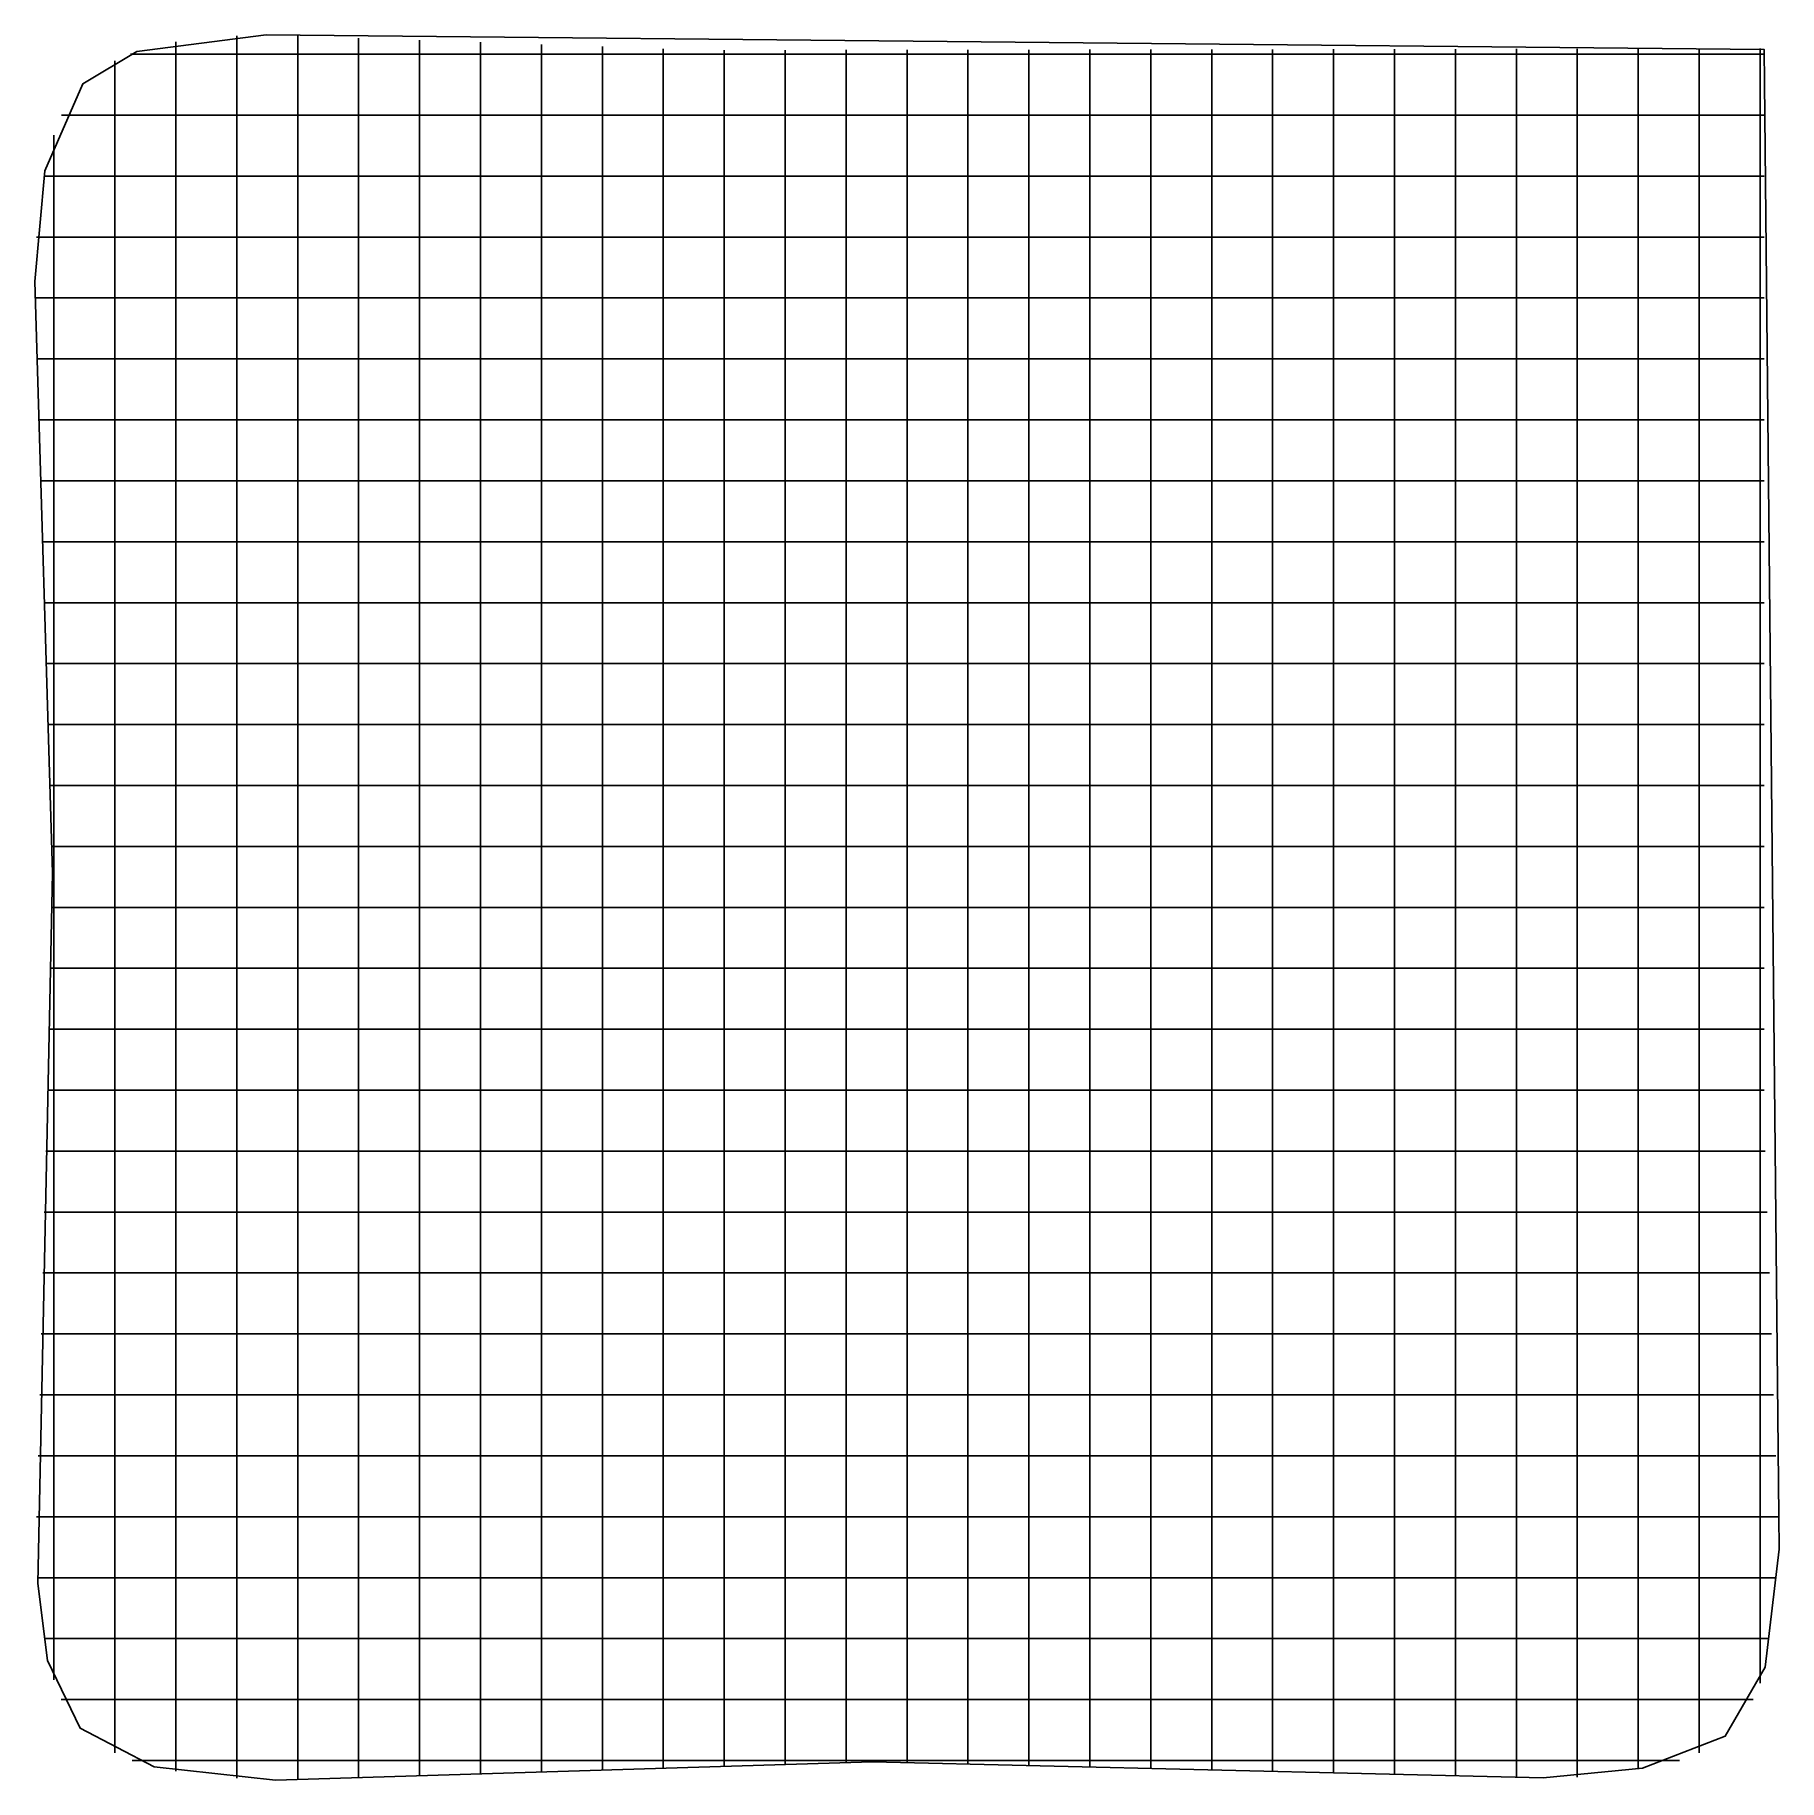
# Model space of a CAD drawing. Header units: metres. Extents: x 0.4 to 14.7, y 0.4 to 14.8.
import ezdxf

# ---------------------------------------------------------------- set-up
doc = ezdxf.new("R2010")
doc.units = ezdxf.units.M

msp = doc.modelspace()

# ---------------------------------------------------------------- linework, layer by layer
for p, q in [((1.593, 14.667), (1.593, 14.695)), ((1.593, 13.497), (1.593, 14.667)), ((2.093, 14.743), (2.093, 14.744)), ((2.093, 14.715), (2.093, 14.743)), ((2.093, 13.449), (2.093, 14.715)), ((2.593, 14.714), (2.593, 14.742)), ((2.593, 13.44), (2.593, 14.714)), ((3.093, 14.696), (3.093, 14.724)), ((3.093, 13.453), (3.093, 14.696)), ((3.593, 14.679), (3.593, 14.707)), ((3.593, 13.466), (3.593, 14.679)), ((4.093, 14.662), (4.093, 14.69)), ((4.093, 13.478), (4.093, 14.662)), ((4.593, 14.644), (4.593, 14.672)), ((4.593, 13.491), (4.593, 14.644)), ((5.093, 14.627), (5.093, 14.655)), ((5.093, 13.504), (5.093, 14.627)), ((5.593, 14.609), (5.593, 14.637)), ((5.593, 13.517), (5.593, 14.609)), ((6.093, 14.597), (6.093, 14.625)), ((6.593, 14.598), (6.593, 14.626)), ((7.093, 14.599), (7.093, 14.627)), ((7.593, 14.6), (7.593, 14.628)), ((8.093, 14.6), (8.093, 14.628)), ((8.593, 14.601), (8.593, 14.629)), ((9.093, 14.602), (9.093, 14.63)), ((9.593, 14.602), (9.593, 14.63)), ((10.093, 14.603), (10.093, 14.631)), ((10.593, 14.604), (10.593, 14.632)), ((11.093, 14.605), (11.093, 14.633)), ((11.593, 14.605), (11.593, 14.633)), ((12.093, 14.606), (12.093, 14.634)), ((12.093, 13.457), (12.093, 14.606)), ((12.593, 14.607), (12.593, 14.635)), ((12.593, 13.447), (12.593, 14.607)), ((13.093, 14.608), (13.093, 14.636)), ((13.093, 13.447), (13.093, 14.608)), ((13.593, 14.608), (13.593, 14.636)), ((13.593, 13.508), (13.593, 14.608)), ((14.093, 14.609), (14.093, 14.637)), ((14.093, 13.627), (14.093, 14.609)), ((14.593, 14.61), (14.593, 14.638)), ((14.593, 14.146), (14.593, 14.61)), ((1.093, 14.509), (1.093, 14.537)), ((1.093, 13.618), (1.093, 14.509)), ((1.221, 14.592), (1.249, 14.592)), ((1.221, 14.592), (1.249, 14.592)), ((1.249, 14.592), (1.707, 14.592)), ((1.707, 14.592), (1.979, 14.592)), ((1.979, 14.592), (2.119, 14.592)), ((2.119, 14.592), (3.479, 14.592)), ((3.479, 14.592), (3.507, 14.592)), ((3.507, 14.592), (3.779, 14.592)), ((3.779, 14.592), (3.919, 14.592)), ((3.919, 14.592), (5.279, 14.592)), ((5.279, 14.592), (5.307, 14.592)), ((5.307, 14.592), (5.579, 14.592)), ((5.579, 14.592), (5.658, 14.592)), ((5.658, 14.592), (5.686, 14.592)), ((5.686, 14.592), (7.046, 14.592)), ((6.093, 13.53), (6.093, 14.597)), ((6.593, 13.544), (6.593, 14.598)), ((7.046, 14.592), (7.186, 14.592)), ((7.093, 13.558), (7.093, 14.599)), ((7.186, 14.592), (7.458, 14.592)), ((7.458, 14.592), (7.486, 14.592)), ((7.486, 14.592), (8.846, 14.592)), ((7.593, 13.555), (7.593, 14.6)), ((8.093, 13.544), (8.093, 14.6)), ((8.593, 13.533), (8.593, 14.601)), ((8.846, 14.592), (8.986, 14.592)), ((8.986, 14.592), (9.258, 14.592)), ((9.093, 13.522), (9.093, 14.602)), ((9.258, 14.592), (9.286, 14.592)), ((9.286, 14.592), (10.646, 14.592)), ((9.593, 13.511), (9.593, 14.602)), ((10.093, 13.501), (10.093, 14.603)), ((10.593, 13.49), (10.593, 14.604)), ((10.646, 14.592), (10.786, 14.592)), ((10.786, 14.592), (11.058, 14.592)), ((11.058, 14.592), (11.086, 14.592)), ((11.086, 14.592), (12.446, 14.592)), ((11.093, 13.479), (11.093, 14.605)), ((11.593, 13.468), (11.593, 14.605)), ((12.446, 14.592), (12.586, 14.592)), ((12.586, 14.592), (12.858, 14.592)), ((12.858, 14.592), (12.886, 14.592)), ((12.886, 14.592), (14.246, 14.592)), ((14.246, 14.592), (14.354, 14.592)), ((14.354, 14.592), (14.626, 14.592)), ((0.654, 14.092), (0.682, 14.092)), ((0.654, 14.092), (0.682, 14.092)), ((0.682, 14.092), (1.654, 14.092)), ((1.654, 14.092), (1.794, 14.092)), ((1.794, 14.092), (2.066, 14.092)), ((2.066, 14.092), (2.094, 14.092)), ((2.094, 14.092), (3.454, 14.092)), ((3.454, 14.092), (3.594, 14.092)), ((3.594, 14.092), (3.866, 14.092)), ((3.866, 14.092), (3.894, 14.092)), ((3.894, 14.092), (5.254, 14.092)), ((5.254, 14.092), (5.394, 14.092)), ((5.394, 14.092), (5.666, 14.092)), ((5.666, 14.092), (5.694, 14.092)), ((5.694, 14.092), (7.054, 14.092)), ((7.054, 14.092), (7.194, 14.092)), ((7.194, 14.092), (7.466, 14.092)), ((7.466, 14.092), (7.494, 14.092)), ((7.494, 14.092), (8.854, 14.092)), ((8.854, 14.092), (8.994, 14.092)), ((8.994, 14.092), (9.266, 14.092)), ((9.266, 14.092), (9.294, 14.092)), ((9.294, 14.092), (10.654, 14.092)), ((10.654, 14.092), (10.794, 14.092)), ((10.794, 14.092), (11.066, 14.092)), ((11.066, 14.092), (11.094, 14.092)), ((11.094, 14.092), (12.454, 14.092)), ((12.454, 14.092), (12.594, 14.092)), ((12.594, 14.092), (12.866, 14.092)), ((12.866, 14.092), (12.894, 14.092)), ((12.894, 14.092), (14.254, 14.092)), ((14.254, 14.092), (14.354, 14.092)), ((14.354, 14.092), (14.626, 14.092)), ((14.593, 13.875), (14.593, 14.146)), ((0.593, 13.861), (0.593, 13.929)), ((0.593, 13.833), (0.593, 13.861)), ((0.593, 12.473), (0.593, 13.833)), ((14.593, 13.734), (14.593, 13.875)), ((1.093, 13.477), (1.093, 13.618)), ((14.093, 13.487), (14.093, 13.627)), ((14.593, 12.374), (14.593, 13.734)), ((0.511, 13.592), (0.539, 13.592)), ((0.511, 13.592), (0.539, 13.592)), ((0.539, 13.592), (1.64, 13.592)), ((1.093, 13.206), (1.093, 13.477)), ((1.593, 13.356), (1.593, 13.497)), ((1.64, 13.592), (1.781, 13.592)), ((1.781, 13.592), (2.053, 13.592)), ((2.053, 13.592), (2.081, 13.592)), ((2.081, 13.592), (3.44, 13.592)), ((3.44, 13.592), (3.581, 13.592)), ((3.581, 13.592), (3.853, 13.592)), ((3.593, 13.326), (3.593, 13.466)), ((3.853, 13.592), (3.881, 13.592)), ((3.881, 13.592), (5.24, 13.592)), ((4.093, 13.338), (4.093, 13.478)), ((4.593, 13.351), (4.593, 13.491)), ((5.093, 13.364), (5.093, 13.504)), ((5.24, 13.592), (5.381, 13.592)), ((5.381, 13.592), (5.653, 13.592)), ((5.593, 13.376), (5.593, 13.517)), ((5.653, 13.592), (5.681, 13.592)), ((5.681, 13.592), (7.04, 13.592)), ((6.093, 13.39), (6.093, 13.53)), ((6.593, 13.403), (6.593, 13.544)), ((7.04, 13.592), (7.181, 13.592)), ((7.093, 13.418), (7.093, 13.558)), ((7.181, 13.592), (7.453, 13.592)), ((7.453, 13.592), (7.481, 13.592)), ((7.481, 13.592), (8.84, 13.592)), ((7.593, 13.414), (7.593, 13.555)), ((8.093, 13.404), (8.093, 13.544)), ((8.593, 13.393), (8.593, 13.533)), ((8.84, 13.592), (8.981, 13.592)), ((8.981, 13.592), (9.253, 13.592)), ((9.093, 13.382), (9.093, 13.522)), ((9.253, 13.592), (9.281, 13.592)), ((9.281, 13.592), (10.64, 13.592)), ((9.593, 13.371), (9.593, 13.511)), ((10.093, 13.36), (10.093, 13.501)), ((10.593, 13.35), (10.593, 13.49)), ((10.64, 13.592), (10.781, 13.592)), ((10.781, 13.592), (11.053, 13.592)), ((11.053, 13.592), (11.081, 13.592)), ((11.081, 13.592), (12.44, 13.592)), ((11.093, 13.339), (11.093, 13.479)), ((11.593, 13.328), (11.593, 13.468)), ((12.44, 13.592), (12.581, 13.592)), ((12.581, 13.592), (12.853, 13.592)), ((12.853, 13.592), (12.881, 13.592)), ((12.881, 13.592), (14.24, 13.592)), ((13.593, 13.368), (13.593, 13.508)), ((14.093, 13.215), (14.093, 13.487)), ((14.24, 13.592), (14.354, 13.592)), ((14.354, 13.592), (14.626, 13.592)), ((1.593, 13.084), (1.593, 13.356)), ((2.093, 13.308), (2.093, 13.449)), ((2.593, 13.3), (2.593, 13.44)), ((3.093, 13.313), (3.093, 13.453)), ((3.593, 13.054), (3.593, 13.326)), ((4.093, 13.067), (4.093, 13.338)), ((4.593, 13.079), (4.593, 13.351)), ((5.093, 13.092), (5.093, 13.364)), ((5.593, 13.104), (5.593, 13.376)), ((6.093, 13.118), (6.093, 13.39)), ((6.593, 13.132), (6.593, 13.403)), ((7.093, 13.146), (7.093, 13.418)), ((7.593, 13.142), (7.593, 13.414)), ((8.093, 13.132), (8.093, 13.404)), ((8.593, 13.121), (8.593, 13.393)), ((9.093, 13.11), (9.093, 13.382)), ((9.593, 13.099), (9.593, 13.371)), ((10.093, 13.088), (10.093, 13.36)), ((10.593, 13.078), (10.593, 13.35)), ((11.093, 13.067), (11.093, 13.339)), ((11.593, 13.056), (11.593, 13.328)), ((12.093, 13.317), (12.093, 13.457)), ((12.093, 13.045), (12.093, 13.317)), ((12.593, 13.306), (12.593, 13.447)), ((13.093, 13.306), (13.093, 13.447)), ((13.593, 13.096), (13.593, 13.368)), ((1.093, 13.177), (1.093, 13.206)), ((1.093, 11.818), (1.093, 13.177)), ((2.093, 13.037), (2.093, 13.308)), ((2.593, 13.028), (2.593, 13.3)), ((3.093, 13.041), (3.093, 13.313)), ((12.593, 13.034), (12.593, 13.306)), ((13.093, 13.034), (13.093, 13.306)), ((14.093, 13.187), (14.093, 13.215)), ((14.093, 11.827), (14.093, 13.187)), ((0.451, 13.092), (0.479, 13.092)), ((0.451, 13.092), (0.479, 13.092)), ((0.479, 13.092), (1.635, 13.092)), ((1.593, 13.056), (1.593, 13.084)), ((1.593, 11.697), (1.593, 13.056)), ((1.635, 13.092), (1.775, 13.092)), ((1.775, 13.092), (2.047, 13.092)), ((2.047, 13.092), (2.075, 13.092)), ((2.075, 13.092), (3.435, 13.092)), ((2.093, 13.009), (2.093, 13.037)), ((3.093, 13.013), (3.093, 13.041)), ((3.435, 13.092), (3.575, 13.092)), ((3.575, 13.092), (3.847, 13.092)), ((3.593, 13.026), (3.593, 13.054)), ((3.847, 13.092), (3.875, 13.092)), ((3.875, 13.092), (5.235, 13.092)), ((4.093, 13.039), (4.093, 13.067)), ((4.093, 11.678), (4.093, 13.039)), ((4.593, 13.051), (4.593, 13.079)), ((4.593, 11.691), (4.593, 13.051)), ((5.093, 13.064), (5.093, 13.092)), ((5.093, 11.704), (5.093, 13.064)), ((5.235, 13.092), (5.375, 13.092)), ((5.375, 13.092), (5.647, 13.092)), ((5.593, 13.076), (5.593, 13.104)), ((5.593, 11.717), (5.593, 13.076)), ((5.647, 13.092), (5.675, 13.092)), ((5.675, 13.092), (7.035, 13.092)), ((6.093, 13.09), (6.093, 13.118)), ((6.093, 11.73), (6.093, 13.09)), ((6.593, 13.104), (6.593, 13.132)), ((6.593, 11.744), (6.593, 13.104)), ((7.035, 13.092), (7.175, 13.092)), ((7.093, 13.118), (7.093, 13.146)), ((7.093, 11.758), (7.093, 13.118)), ((7.175, 13.092), (7.447, 13.092)), ((7.447, 13.092), (7.475, 13.092)), ((7.475, 13.092), (8.835, 13.092)), ((7.593, 13.114), (7.593, 13.142)), ((7.593, 11.755), (7.593, 13.114)), ((8.093, 13.104), (8.093, 13.132)), ((8.093, 11.744), (8.093, 13.104)), ((8.593, 13.093), (8.593, 13.121)), ((8.593, 11.733), (8.593, 13.093)), ((8.835, 13.092), (8.975, 13.092)), ((8.975, 13.092), (9.247, 13.092)), ((9.093, 13.082), (9.093, 13.11)), ((9.093, 11.722), (9.093, 13.082)), ((9.247, 13.092), (9.275, 13.092)), ((9.275, 13.092), (10.635, 13.092)), ((9.593, 13.071), (9.593, 13.099)), ((9.593, 11.711), (9.593, 13.071)), ((10.093, 13.06), (10.093, 13.088)), ((10.093, 11.701), (10.093, 13.06)), ((10.593, 13.05), (10.593, 13.078)), ((10.593, 11.69), (10.593, 13.05)), ((10.635, 13.092), (10.775, 13.092)), ((10.775, 13.092), (11.047, 13.092)), ((11.047, 13.092), (11.075, 13.092)), ((11.075, 13.092), (12.435, 13.092)), ((11.093, 13.039), (11.093, 13.067)), ((11.093, 11.679), (11.093, 13.039)), ((11.593, 13.028), (11.593, 13.056)), ((12.093, 13.017), (12.093, 13.045)), ((12.435, 13.092), (12.575, 13.092)), ((12.575, 13.092), (12.847, 13.092)), ((12.593, 13.006), (12.593, 13.034)), ((12.847, 13.092), (12.875, 13.092)), ((12.875, 13.092), (14.235, 13.092)), ((13.093, 13.006), (13.093, 13.034)), ((13.593, 13.068), (13.593, 13.096)), ((13.593, 11.708), (13.593, 13.068)), ((14.235, 13.092), (14.354, 13.092)), ((14.354, 13.092), (14.626, 13.092)), ((2.093, 11.649), (2.093, 13.009)), ((2.593, 13), (2.593, 13.028)), ((2.593, 11.64), (2.593, 13)), ((3.093, 11.653), (3.093, 13.013)), ((3.593, 11.666), (3.593, 13.026)), ((11.593, 11.668), (11.593, 13.028)), ((12.093, 11.657), (12.093, 13.017)), ((12.593, 11.647), (12.593, 13.006)), ((13.093, 11.647), (13.093, 13.006)), ((0.438, 12.592), (0.466, 12.592)), ((0.438, 12.592), (0.466, 12.592)), ((0.466, 12.592), (1.634, 12.592)), ((0.593, 12.333), (0.593, 12.473)), ((1.634, 12.592), (1.774, 12.592)), ((1.774, 12.592), (2.046, 12.592)), ((2.046, 12.592), (2.074, 12.592)), ((2.074, 12.592), (3.434, 12.592)), ((3.434, 12.592), (3.574, 12.592)), ((3.574, 12.592), (3.846, 12.592)), ((3.846, 12.592), (3.874, 12.592)), ((3.874, 12.592), (5.234, 12.592)), ((5.234, 12.592), (5.374, 12.592)), ((5.374, 12.592), (5.646, 12.592)), ((5.646, 12.592), (5.674, 12.592)), ((5.674, 12.592), (7.034, 12.592)), ((7.034, 12.592), (7.174, 12.592)), ((7.174, 12.592), (7.446, 12.592)), ((7.446, 12.592), (7.474, 12.592)), ((7.474, 12.592), (8.834, 12.592)), ((8.834, 12.592), (8.974, 12.592)), ((8.974, 12.592), (9.246, 12.592)), ((9.246, 12.592), (9.274, 12.592)), ((9.274, 12.592), (10.634, 12.592)), ((10.634, 12.592), (10.774, 12.592)), ((10.774, 12.592), (11.046, 12.592)), ((11.046, 12.592), (11.074, 12.592)), ((11.074, 12.592), (12.434, 12.592)), ((12.434, 12.592), (12.574, 12.592)), ((12.574, 12.592), (12.846, 12.592)), ((12.846, 12.592), (12.874, 12.592)), ((12.874, 12.592), (14.234, 12.592)), ((14.234, 12.592), (14.354, 12.592)), ((14.354, 12.592), (14.626, 12.592)), ((0.593, 12.061), (0.593, 12.333)), ((14.593, 12.346), (14.593, 12.374)), ((14.593, 12.075), (14.593, 12.346)), ((0.453, 12.092), (0.481, 12.092)), ((0.453, 12.092), (0.481, 12.092)), ((0.481, 12.092), (1.635, 12.092)), ((0.593, 12.033), (0.593, 12.061)), ((0.593, 10.673), (0.593, 12.033)), ((1.635, 12.092), (1.775, 12.092)), ((1.775, 12.092), (2.047, 12.092)), ((2.047, 12.092), (2.075, 12.092)), ((2.075, 12.092), (3.435, 12.092)), ((3.435, 12.092), (3.575, 12.092)), ((3.575, 12.092), (3.847, 12.092)), ((3.847, 12.092), (3.875, 12.092)), ((3.875, 12.092), (5.235, 12.092)), ((5.235, 12.092), (5.375, 12.092)), ((5.375, 12.092), (5.647, 12.092)), ((5.647, 12.092), (5.675, 12.092)), ((5.675, 12.092), (7.035, 12.092)), ((7.035, 12.092), (7.175, 12.092)), ((7.175, 12.092), (7.447, 12.092)), ((7.447, 12.092), (7.475, 12.092)), ((7.475, 12.092), (8.835, 12.092)), ((8.835, 12.092), (8.975, 12.092)), ((8.975, 12.092), (9.247, 12.092)), ((9.247, 12.092), (9.275, 12.092)), ((9.275, 12.092), (10.635, 12.092)), ((10.635, 12.092), (10.775, 12.092)), ((10.775, 12.092), (11.047, 12.092)), ((11.047, 12.092), (11.075, 12.092)), ((11.075, 12.092), (12.435, 12.092)), ((12.435, 12.092), (12.575, 12.092)), ((12.575, 12.092), (12.847, 12.092)), ((12.847, 12.092), (12.875, 12.092)), ((12.875, 12.092), (14.235, 12.092)), ((14.235, 12.092), (14.354, 12.092)), ((14.354, 12.092), (14.626, 12.092)), ((14.593, 11.934), (14.593, 12.075)), ((14.593, 10.574), (14.593, 11.934)), ((1.093, 11.677), (1.093, 11.818)), ((6.593, 11.603), (6.593, 11.744)), ((7.093, 11.618), (7.093, 11.758)), ((7.593, 11.614), (7.593, 11.755)), ((8.093, 11.604), (8.093, 11.744)), ((14.093, 11.687), (14.093, 11.827)), ((1.093, 11.406), (1.093, 11.677)), ((1.593, 11.556), (1.593, 11.697)), ((2.093, 11.508), (2.093, 11.649)), ((2.593, 11.5), (2.593, 11.64)), ((3.093, 11.513), (3.093, 11.653)), ((3.593, 11.526), (3.593, 11.666)), ((4.093, 11.538), (4.093, 11.678)), ((4.593, 11.551), (4.593, 11.691)), ((5.093, 11.564), (5.093, 11.704)), ((5.593, 11.576), (5.593, 11.717)), ((6.093, 11.59), (6.093, 11.73)), ((6.593, 11.332), (6.593, 11.603)), ((7.093, 11.346), (7.093, 11.618)), ((7.593, 11.342), (7.593, 11.614)), ((8.093, 11.332), (8.093, 11.604)), ((8.593, 11.593), (8.593, 11.733)), ((9.093, 11.582), (9.093, 11.722)), ((9.593, 11.571), (9.593, 11.711)), ((10.093, 11.56), (10.093, 11.701)), ((10.593, 11.55), (10.593, 11.69)), ((11.093, 11.539), (11.093, 11.679)), ((11.593, 11.528), (11.593, 11.668)), ((12.093, 11.517), (12.093, 11.657)), ((12.593, 11.506), (12.593, 11.647)), ((13.093, 11.506), (13.093, 11.647)), ((13.593, 11.568), (13.593, 11.708)), ((14.093, 11.415), (14.093, 11.687)), ((0.468, 11.592), (0.496, 11.592)), ((0.468, 11.592), (0.496, 11.592)), ((0.496, 11.592), (1.636, 11.592)), ((1.593, 11.284), (1.593, 11.556)), ((1.636, 11.592), (1.777, 11.592)), ((1.777, 11.592), (2.049, 11.592)), ((2.049, 11.592), (2.077, 11.592)), ((2.077, 11.592), (3.436, 11.592)), ((2.093, 11.237), (2.093, 11.508)), ((2.593, 11.228), (2.593, 11.5)), ((3.093, 11.241), (3.093, 11.513)), ((3.436, 11.592), (3.577, 11.592)), ((3.577, 11.592), (3.849, 11.592)), ((3.593, 11.254), (3.593, 11.526)), ((3.849, 11.592), (3.877, 11.592)), ((3.877, 11.592), (5.236, 11.592)), ((4.093, 11.267), (4.093, 11.538)), ((4.593, 11.279), (4.593, 11.551)), ((5.093, 11.292), (5.093, 11.564)), ((5.236, 11.592), (5.377, 11.592)), ((5.377, 11.592), (5.649, 11.592)), ((5.593, 11.304), (5.593, 11.576)), ((5.649, 11.592), (5.677, 11.592)), ((5.677, 11.592), (7.036, 11.592)), ((6.093, 11.318), (6.093, 11.59)), ((7.036, 11.592), (7.177, 11.592)), ((7.177, 11.592), (7.449, 11.592)), ((7.449, 11.592), (7.477, 11.592)), ((7.477, 11.592), (8.836, 11.592)), ((8.593, 11.321), (8.593, 11.593)), ((8.836, 11.592), (8.977, 11.592)), ((8.977, 11.592), (9.249, 11.592)), ((9.093, 11.31), (9.093, 11.582)), ((9.249, 11.592), (9.277, 11.592)), ((9.277, 11.592), (10.636, 11.592)), ((9.593, 11.299), (9.593, 11.571)), ((10.093, 11.288), (10.093, 11.56)), ((10.593, 11.278), (10.593, 11.55)), ((10.636, 11.592), (10.777, 11.592)), ((10.777, 11.592), (11.049, 11.592)), ((11.049, 11.592), (11.077, 11.592)), ((11.077, 11.592), (12.436, 11.592)), ((11.093, 11.267), (11.093, 11.539)), ((11.593, 11.256), (11.593, 11.528)), ((12.093, 11.245), (12.093, 11.517)), ((12.436, 11.592), (12.577, 11.592)), ((12.577, 11.592), (12.849, 11.592)), ((12.593, 11.234), (12.593, 11.506)), ((12.849, 11.592), (12.877, 11.592)), ((12.877, 11.592), (14.236, 11.592)), ((13.093, 11.234), (13.093, 11.506)), ((13.593, 11.296), (13.593, 11.568)), ((14.236, 11.592), (14.354, 11.592)), ((14.354, 11.592), (14.626, 11.592)), ((1.093, 11.377), (1.093, 11.406)), ((1.093, 10.018), (1.093, 11.377)), ((6.093, 11.29), (6.093, 11.318)), ((6.593, 11.304), (6.593, 11.332)), ((7.093, 11.318), (7.093, 11.346)), ((7.093, 9.958), (7.093, 11.318)), ((7.593, 11.314), (7.593, 11.342)), ((7.593, 9.955), (7.593, 11.314)), ((8.093, 11.304), (8.093, 11.332)), ((8.593, 11.293), (8.593, 11.321)), ((14.093, 11.387), (14.093, 11.415)), ((14.093, 10.027), (14.093, 11.387)), ((1.593, 11.256), (1.593, 11.284)), ((1.593, 9.897), (1.593, 11.256)), ((2.093, 11.209), (2.093, 11.237)), ((2.093, 9.849), (2.093, 11.209)), ((2.593, 11.2), (2.593, 11.228)), ((2.593, 9.84), (2.593, 11.2)), ((3.093, 11.213), (3.093, 11.241)), ((3.093, 9.853), (3.093, 11.213)), ((3.593, 11.226), (3.593, 11.254)), ((3.593, 9.866), (3.593, 11.226)), ((4.093, 11.239), (4.093, 11.267)), ((4.093, 9.878), (4.093, 11.239)), ((4.593, 11.251), (4.593, 11.279)), ((4.593, 9.891), (4.593, 11.251)), ((5.093, 11.264), (5.093, 11.292)), ((5.093, 9.904), (5.093, 11.264)), ((5.593, 11.276), (5.593, 11.304)), ((5.593, 9.917), (5.593, 11.276)), ((6.093, 9.93), (6.093, 11.29)), ((6.593, 9.944), (6.593, 11.304)), ((8.093, 9.944), (8.093, 11.304)), ((8.593, 9.933), (8.593, 11.293)), ((9.093, 11.282), (9.093, 11.31)), ((9.093, 9.922), (9.093, 11.282)), ((9.593, 11.271), (9.593, 11.299)), ((9.593, 9.911), (9.593, 11.271)), ((10.093, 11.26), (10.093, 11.288)), ((10.093, 9.901), (10.093, 11.26)), ((10.593, 11.25), (10.593, 11.278)), ((10.593, 9.89), (10.593, 11.25)), ((11.093, 11.239), (11.093, 11.267)), ((11.093, 9.879), (11.093, 11.239)), ((11.593, 11.228), (11.593, 11.256)), ((11.593, 9.868), (11.593, 11.228)), ((12.093, 11.217), (12.093, 11.245)), ((12.093, 9.857), (12.093, 11.217)), ((12.593, 11.206), (12.593, 11.234)), ((12.593, 9.847), (12.593, 11.206)), ((13.093, 11.206), (13.093, 11.234)), ((13.093, 9.847), (13.093, 11.206)), ((13.593, 11.268), (13.593, 11.296)), ((13.593, 9.908), (13.593, 11.268)), ((0.484, 11.092), (0.512, 11.092)), ((0.484, 11.092), (0.512, 11.092)), ((0.512, 11.092), (1.638, 11.092)), ((1.638, 11.092), (1.778, 11.092)), ((1.778, 11.092), (2.05, 11.092)), ((2.05, 11.092), (2.078, 11.092)), ((2.078, 11.092), (3.438, 11.092)), ((3.438, 11.092), (3.578, 11.092)), ((3.578, 11.092), (3.85, 11.092)), ((3.85, 11.092), (3.878, 11.092)), ((3.878, 11.092), (5.238, 11.092)), ((5.238, 11.092), (5.378, 11.092)), ((5.378, 11.092), (5.65, 11.092)), ((5.65, 11.092), (5.678, 11.092)), ((5.678, 11.092), (7.038, 11.092)), ((7.038, 11.092), (7.178, 11.092)), ((7.178, 11.092), (7.45, 11.092)), ((7.45, 11.092), (7.478, 11.092)), ((7.478, 11.092), (8.838, 11.092)), ((8.838, 11.092), (8.978, 11.092)), ((8.978, 11.092), (9.25, 11.092)), ((9.25, 11.092), (9.278, 11.092)), ((9.278, 11.092), (10.638, 11.092)), ((10.638, 11.092), (10.778, 11.092)), ((10.778, 11.092), (11.05, 11.092)), ((11.05, 11.092), (11.078, 11.092)), ((11.078, 11.092), (12.438, 11.092)), ((12.438, 11.092), (12.578, 11.092)), ((12.578, 11.092), (12.85, 11.092)), ((12.85, 11.092), (12.878, 11.092)), ((12.878, 11.092), (14.238, 11.092)), ((14.238, 11.092), (14.354, 11.092)), ((14.354, 11.092), (14.626, 11.092)), ((0.593, 10.533), (0.593, 10.673)), ((0.499, 10.592), (0.527, 10.592)), ((0.499, 10.592), (0.527, 10.592)), ((0.527, 10.592), (1.639, 10.592)), ((0.593, 10.261), (0.593, 10.533)), ((1.639, 10.592), (1.78, 10.592)), ((1.78, 10.592), (2.052, 10.592)), ((2.052, 10.592), (2.08, 10.592)), ((2.08, 10.592), (3.439, 10.592)), ((3.439, 10.592), (3.58, 10.592)), ((3.58, 10.592), (3.852, 10.592)), ((3.852, 10.592), (3.88, 10.592)), ((3.88, 10.592), (5.239, 10.592)), ((5.239, 10.592), (5.38, 10.592)), ((5.38, 10.592), (5.652, 10.592)), ((5.652, 10.592), (5.68, 10.592)), ((5.68, 10.592), (7.039, 10.592)), ((7.039, 10.592), (7.18, 10.592)), ((7.18, 10.592), (7.452, 10.592)), ((7.452, 10.592), (7.48, 10.592)), ((7.48, 10.592), (8.839, 10.592)), ((8.839, 10.592), (8.98, 10.592)), ((8.98, 10.592), (9.252, 10.592)), ((9.252, 10.592), (9.28, 10.592)), ((9.28, 10.592), (10.639, 10.592)), ((10.639, 10.592), (10.78, 10.592)), ((10.78, 10.592), (11.052, 10.592)), ((11.052, 10.592), (11.08, 10.592)), ((11.08, 10.592), (12.439, 10.592)), ((12.439, 10.592), (12.58, 10.592)), ((12.58, 10.592), (12.852, 10.592)), ((12.852, 10.592), (12.88, 10.592)), ((12.88, 10.592), (14.239, 10.592)), ((14.239, 10.592), (14.354, 10.592)), ((14.354, 10.592), (14.626, 10.592)), ((14.593, 10.546), (14.593, 10.574)), ((14.593, 10.275), (14.593, 10.546)), ((0.593, 10.233), (0.593, 10.261)), ((0.593, 8.873), (0.593, 10.233)), ((14.593, 10.134), (14.593, 10.275)), ((0.514, 10.092), (0.542, 10.092)), ((0.514, 10.092), (0.542, 10.092)), ((0.542, 10.092), (1.641, 10.092)), ((1.641, 10.092), (1.781, 10.092)), ((1.781, 10.092), (2.053, 10.092)), ((2.053, 10.092), (2.081, 10.092)), ((2.081, 10.092), (3.441, 10.092)), ((3.441, 10.092), (3.581, 10.092)), ((3.581, 10.092), (3.853, 10.092)), ((3.853, 10.092), (3.881, 10.092)), ((3.881, 10.092), (5.241, 10.092)), ((5.241, 10.092), (5.381, 10.092)), ((5.381, 10.092), (5.653, 10.092)), ((5.653, 10.092), (5.681, 10.092)), ((5.681, 10.092), (7.041, 10.092)), ((7.041, 10.092), (7.181, 10.092)), ((7.181, 10.092), (7.453, 10.092)), ((7.453, 10.092), (7.481, 10.092)), ((7.481, 10.092), (8.841, 10.092)), ((8.841, 10.092), (8.981, 10.092)), ((8.981, 10.092), (9.253, 10.092)), ((9.253, 10.092), (9.281, 10.092)), ((9.281, 10.092), (10.641, 10.092)), ((10.641, 10.092), (10.781, 10.092)), ((10.781, 10.092), (11.053, 10.092)), ((11.053, 10.092), (11.081, 10.092)), ((11.081, 10.092), (12.441, 10.092)), ((12.441, 10.092), (12.581, 10.092)), ((12.581, 10.092), (12.853, 10.092)), ((12.853, 10.092), (12.881, 10.092)), ((12.881, 10.092), (14.241, 10.092)), ((14.093, 9.887), (14.093, 10.027)), ((14.241, 10.092), (14.354, 10.092)), ((14.354, 10.092), (14.626, 10.092)), ((14.593, 8.774), (14.593, 10.134)), ((1.093, 9.877), (1.093, 10.018)), ((1.593, 9.756), (1.593, 9.897)), ((4.593, 9.751), (4.593, 9.891)), ((5.093, 9.764), (5.093, 9.904)), ((5.593, 9.776), (5.593, 9.917)), ((6.093, 9.79), (6.093, 9.93)), ((6.593, 9.803), (6.593, 9.944)), ((7.093, 9.818), (7.093, 9.958)), ((7.593, 9.814), (7.593, 9.955)), ((8.093, 9.804), (8.093, 9.944)), ((8.593, 9.793), (8.593, 9.933)), ((9.093, 9.782), (9.093, 9.922)), ((9.593, 9.771), (9.593, 9.911)), ((10.093, 9.76), (10.093, 9.901)), ((10.593, 9.75), (10.593, 9.89)), ((13.593, 9.768), (13.593, 9.908)), ((14.093, 9.615), (14.093, 9.887)), ((1.093, 9.606), (1.093, 9.877)), ((1.593, 9.484), (1.593, 9.756)), ((2.093, 9.708), (2.093, 9.849)), ((2.593, 9.7), (2.593, 9.84)), ((3.093, 9.713), (3.093, 9.853)), ((3.593, 9.726), (3.593, 9.866)), ((4.093, 9.738), (4.093, 9.878)), ((4.093, 9.467), (4.093, 9.738)), ((4.593, 9.479), (4.593, 9.751)), ((5.093, 9.492), (5.093, 9.764)), ((5.593, 9.504), (5.593, 9.776)), ((6.093, 9.518), (6.093, 9.79)), ((6.593, 9.532), (6.593, 9.803)), ((7.093, 9.546), (7.093, 9.818)), ((7.593, 9.542), (7.593, 9.814)), ((8.093, 9.532), (8.093, 9.804)), ((8.593, 9.521), (8.593, 9.793)), ((9.093, 9.51), (9.093, 9.782)), ((9.593, 9.499), (9.593, 9.771)), ((10.093, 9.488), (10.093, 9.76)), ((10.593, 9.478), (10.593, 9.75)), ((11.093, 9.739), (11.093, 9.879)), ((11.093, 9.467), (11.093, 9.739)), ((11.593, 9.728), (11.593, 9.868)), ((12.093, 9.717), (12.093, 9.857)), ((12.593, 9.706), (12.593, 9.847)), ((13.093, 9.706), (13.093, 9.847)), ((13.593, 9.496), (13.593, 9.768)), ((1.093, 9.577), (1.093, 9.606)), ((2.093, 9.437), (2.093, 9.708)), ((2.593, 9.428), (2.593, 9.7)), ((3.093, 9.441), (3.093, 9.713)), ((3.593, 9.454), (3.593, 9.726)), ((11.593, 9.456), (11.593, 9.728)), ((12.093, 9.445), (12.093, 9.717)), ((12.593, 9.434), (12.593, 9.706)), ((13.093, 9.434), (13.093, 9.706)), ((14.093, 9.587), (14.093, 9.615)), ((0.529, 9.592), (0.557, 9.592)), ((0.529, 9.592), (0.557, 9.592)), ((0.557, 9.592), (1.642, 9.592)), ((1.093, 8.218), (1.093, 9.577)), ((1.593, 9.456), (1.593, 9.484)), ((1.593, 8.097), (1.593, 9.456)), ((1.642, 9.592), (1.783, 9.592)), ((1.783, 9.592), (2.054, 9.592)), ((2.054, 9.592), (2.082, 9.592)), ((2.082, 9.592), (3.442, 9.592)), ((3.442, 9.592), (3.583, 9.592)), ((3.583, 9.592), (3.854, 9.592)), ((3.593, 9.426), (3.593, 9.454)), ((3.854, 9.592), (3.882, 9.592)), ((3.882, 9.592), (5.242, 9.592)), ((4.093, 9.439), (4.093, 9.467)), ((4.593, 9.451), (4.593, 9.479)), ((5.093, 9.464), (5.093, 9.492)), ((5.093, 8.104), (5.093, 9.464)), ((5.242, 9.592), (5.383, 9.592)), ((5.383, 9.592), (5.654, 9.592)), ((5.593, 9.476), (5.593, 9.504)), ((5.593, 8.117), (5.593, 9.476)), ((5.654, 9.592), (5.682, 9.592)), ((5.682, 9.592), (7.042, 9.592)), ((6.093, 9.49), (6.093, 9.518)), ((6.093, 8.13), (6.093, 9.49)), ((6.593, 9.504), (6.593, 9.532)), ((6.593, 8.144), (6.593, 9.504)), ((7.042, 9.592), (7.183, 9.592)), ((7.093, 9.518), (7.093, 9.546)), ((7.093, 8.158), (7.093, 9.518)), ((7.183, 9.592), (7.454, 9.592)), ((7.454, 9.592), (7.482, 9.592)), ((7.482, 9.592), (8.842, 9.592)), ((7.593, 9.514), (7.593, 9.542)), ((7.593, 8.155), (7.593, 9.514)), ((8.093, 9.504), (8.093, 9.532)), ((8.093, 8.144), (8.093, 9.504)), ((8.593, 9.493), (8.593, 9.521)), ((8.593, 8.133), (8.593, 9.493)), ((8.842, 9.592), (8.983, 9.592)), ((8.983, 9.592), (9.254, 9.592)), ((9.093, 9.482), (9.093, 9.51)), ((9.093, 8.122), (9.093, 9.482)), ((9.254, 9.592), (9.282, 9.592)), ((9.282, 9.592), (10.642, 9.592)), ((9.593, 9.471), (9.593, 9.499)), ((9.593, 8.111), (9.593, 9.471)), ((10.093, 9.46), (10.093, 9.488)), ((10.093, 8.101), (10.093, 9.46)), ((10.593, 9.45), (10.593, 9.478)), ((10.642, 9.592), (10.783, 9.592)), ((10.783, 9.592), (11.054, 9.592)), ((11.054, 9.592), (11.082, 9.592)), ((11.082, 9.592), (12.442, 9.592)), ((11.093, 9.439), (11.093, 9.467)), ((11.593, 9.428), (11.593, 9.456)), ((12.442, 9.592), (12.583, 9.592)), ((12.583, 9.592), (12.854, 9.592)), ((12.854, 9.592), (12.882, 9.592)), ((12.882, 9.592), (14.242, 9.592)), ((13.593, 9.468), (13.593, 9.496)), ((13.593, 8.108), (13.593, 9.468)), ((14.093, 8.227), (14.093, 9.587)), ((14.242, 9.592), (14.354, 9.592)), ((14.354, 9.592), (14.626, 9.592)), ((2.093, 9.409), (2.093, 9.437)), ((2.093, 8.049), (2.093, 9.409)), ((2.593, 9.4), (2.593, 9.428)), ((2.593, 8.04), (2.593, 9.4)), ((3.093, 9.413), (3.093, 9.441)), ((3.093, 8.053), (3.093, 9.413)), ((3.593, 8.066), (3.593, 9.426)), ((4.093, 8.078), (4.093, 9.439)), ((4.593, 8.091), (4.593, 9.451)), ((10.593, 8.09), (10.593, 9.45)), ((11.093, 8.079), (11.093, 9.439)), ((11.593, 8.068), (11.593, 9.428)), ((12.093, 9.417), (12.093, 9.445)), ((12.093, 8.057), (12.093, 9.417)), ((12.593, 9.406), (12.593, 9.434)), ((12.593, 8.047), (12.593, 9.406)), ((13.093, 9.406), (13.093, 9.434)), ((13.093, 8.047), (13.093, 9.406)), ((0.545, 9.092), (0.573, 9.092)), ((0.545, 9.092), (0.573, 9.092)), ((0.573, 9.092), (1.644, 9.092)), ((1.644, 9.092), (1.784, 9.092)), ((1.784, 9.092), (2.056, 9.092)), ((2.056, 9.092), (2.084, 9.092)), ((2.084, 9.092), (3.444, 9.092)), ((3.444, 9.092), (3.584, 9.092)), ((3.584, 9.092), (3.856, 9.092)), ((3.856, 9.092), (3.884, 9.092)), ((3.884, 9.092), (5.244, 9.092)), ((5.244, 9.092), (5.384, 9.092)), ((5.384, 9.092), (5.656, 9.092)), ((5.656, 9.092), (5.684, 9.092)), ((5.684, 9.092), (7.044, 9.092)), ((7.044, 9.092), (7.184, 9.092)), ((7.184, 9.092), (7.456, 9.092)), ((7.456, 9.092), (7.484, 9.092)), ((7.484, 9.092), (8.844, 9.092)), ((8.844, 9.092), (8.984, 9.092)), ((8.984, 9.092), (9.256, 9.092)), ((9.256, 9.092), (9.284, 9.092)), ((9.284, 9.092), (10.644, 9.092)), ((10.644, 9.092), (10.784, 9.092)), ((10.784, 9.092), (11.056, 9.092)), ((11.056, 9.092), (11.084, 9.092)), ((11.084, 9.092), (12.444, 9.092)), ((12.444, 9.092), (12.584, 9.092)), ((12.584, 9.092), (12.856, 9.092)), ((12.856, 9.092), (12.884, 9.092)), ((12.884, 9.092), (14.244, 9.092)), ((14.244, 9.092), (14.354, 9.092)), ((14.354, 9.092), (14.626, 9.092)), ((0.593, 8.733), (0.593, 8.873)), ((14.593, 8.746), (14.593, 8.774)), ((14.593, 8.475), (14.593, 8.746)), ((0.56, 8.592), (0.588, 8.592)), ((0.56, 8.592), (0.588, 8.592)), ((0.588, 8.592), (1.645, 8.592)), ((0.593, 8.461), (0.593, 8.733)), ((1.645, 8.592), (1.785, 8.592)), ((1.785, 8.592), (2.057, 8.592)), ((2.057, 8.592), (2.085, 8.592)), ((2.085, 8.592), (3.445, 8.592)), ((3.445, 8.592), (3.585, 8.592)), ((3.585, 8.592), (3.857, 8.592)), ((3.857, 8.592), (3.885, 8.592)), ((3.885, 8.592), (5.245, 8.592)), ((5.245, 8.592), (5.385, 8.592)), ((5.385, 8.592), (5.657, 8.592)), ((5.657, 8.592), (5.685, 8.592)), ((5.685, 8.592), (7.045, 8.592)), ((7.045, 8.592), (7.185, 8.592)), ((7.185, 8.592), (7.457, 8.592)), ((7.457, 8.592), (7.485, 8.592)), ((7.485, 8.592), (8.845, 8.592)), ((8.845, 8.592), (8.985, 8.592)), ((8.985, 8.592), (9.257, 8.592)), ((9.257, 8.592), (9.285, 8.592)), ((9.285, 8.592), (10.645, 8.592)), ((10.645, 8.592), (10.785, 8.592)), ((10.785, 8.592), (11.057, 8.592)), ((11.057, 8.592), (11.085, 8.592)), ((11.085, 8.592), (12.445, 8.592)), ((12.445, 8.592), (12.585, 8.592)), ((12.585, 8.592), (12.857, 8.592)), ((12.857, 8.592), (12.885, 8.592)), ((12.885, 8.592), (14.245, 8.592)), ((14.245, 8.592), (14.354, 8.592)), ((14.354, 8.592), (14.626, 8.592)), ((0.593, 8.433), (0.593, 8.461)), ((14.593, 8.334), (14.593, 8.475)), ((0.593, 7.073), (0.593, 8.433)), ((14.593, 6.974), (14.593, 8.334)), ((1.093, 8.077), (1.093, 8.218)), ((14.093, 8.087), (14.093, 8.227)), ((0.575, 8.092), (0.603, 8.092)), ((0.575, 8.092), (0.603, 8.092)), ((0.603, 8.092), (1.646, 8.092)), ((1.093, 7.806), (1.093, 8.077)), ((1.593, 7.956), (1.593, 8.097)), ((1.646, 8.092), (1.787, 8.092)), ((1.787, 8.092), (2.059, 8.092)), ((2.059, 8.092), (2.087, 8.092)), ((2.087, 8.092), (3.446, 8.092)), ((2.093, 7.908), (2.093, 8.049)), ((2.593, 7.9), (2.593, 8.04)), ((3.093, 7.913), (3.093, 8.053)), ((3.446, 8.092), (3.587, 8.092)), ((3.587, 8.092), (3.859, 8.092)), ((3.593, 7.926), (3.593, 8.066)), ((3.859, 8.092), (3.887, 8.092)), ((3.887, 8.092), (5.246, 8.092)), ((4.093, 7.938), (4.093, 8.078)), ((4.593, 7.951), (4.593, 8.091)), ((5.093, 7.964), (5.093, 8.104)), ((5.246, 8.092), (5.387, 8.092)), ((5.387, 8.092), (5.659, 8.092)), ((5.593, 7.976), (5.593, 8.117)), ((5.659, 8.092), (5.687, 8.092)), ((5.687, 8.092), (7.046, 8.092)), ((6.093, 7.99), (6.093, 8.13)), ((6.593, 8.003), (6.593, 8.144)), ((7.046, 8.092), (7.187, 8.092)), ((7.093, 8.018), (7.093, 8.158)), ((7.187, 8.092), (7.459, 8.092)), ((7.459, 8.092), (7.487, 8.092)), ((7.487, 8.092), (8.846, 8.092)), ((7.593, 8.014), (7.593, 8.155)), ((8.093, 8.004), (8.093, 8.144)), ((8.593, 7.993), (8.593, 8.133)), ((8.846, 8.092), (8.987, 8.092)), ((8.987, 8.092), (9.259, 8.092)), ((9.093, 7.982), (9.093, 8.122)), ((9.259, 8.092), (9.287, 8.092)), ((9.287, 8.092), (10.646, 8.092)), ((9.593, 7.971), (9.593, 8.111)), ((10.093, 7.96), (10.093, 8.101)), ((10.593, 7.95), (10.593, 8.09)), ((10.646, 8.092), (10.787, 8.092)), ((10.787, 8.092), (11.059, 8.092)), ((11.059, 8.092), (11.087, 8.092)), ((11.087, 8.092), (12.446, 8.092)), ((11.093, 7.939), (11.093, 8.079)), ((11.593, 7.928), (11.593, 8.068)), ((12.093, 7.917), (12.093, 8.057)), ((12.446, 8.092), (12.587, 8.092)), ((12.587, 8.092), (12.859, 8.092)), ((12.593, 7.906), (12.593, 8.047)), ((12.859, 8.092), (12.887, 8.092)), ((12.887, 8.092), (14.246, 8.092)), ((13.093, 7.906), (13.093, 8.047)), ((13.593, 7.968), (13.593, 8.108)), ((14.093, 7.815), (14.093, 8.087)), ((14.246, 8.092), (14.354, 8.092)), ((14.354, 8.092), (14.626, 8.092)), ((1.593, 7.684), (1.593, 7.956)), ((2.093, 7.637), (2.093, 7.908)), ((2.593, 7.628), (2.593, 7.9)), ((3.093, 7.641), (3.093, 7.913)), ((3.593, 7.654), (3.593, 7.926)), ((4.093, 7.667), (4.093, 7.938)), ((4.593, 7.679), (4.593, 7.951)), ((5.093, 7.692), (5.093, 7.964)), ((5.593, 7.704), (5.593, 7.976)), ((6.093, 7.718), (6.093, 7.99)), ((6.593, 7.732), (6.593, 8.003)), ((7.093, 7.746), (7.093, 8.018)), ((7.593, 7.742), (7.593, 8.014)), ((8.093, 7.732), (8.093, 8.004)), ((8.593, 7.721), (8.593, 7.993)), ((9.093, 7.71), (9.093, 7.982)), ((9.593, 7.699), (9.593, 7.971)), ((10.093, 7.688), (10.093, 7.96)), ((10.593, 7.678), (10.593, 7.95)), ((11.093, 7.667), (11.093, 7.939)), ((11.593, 7.656), (11.593, 7.928)), ((12.093, 7.645), (12.093, 7.917)), ((12.593, 7.634), (12.593, 7.906)), ((13.093, 7.634), (13.093, 7.906)), ((13.593, 7.696), (13.593, 7.968)), ((1.093, 7.777), (1.093, 7.806)), ((1.093, 6.418), (1.093, 7.777)), ((7.093, 7.718), (7.093, 7.746)), ((7.593, 7.714), (7.593, 7.742)), ((14.093, 7.787), (14.093, 7.815)), ((14.093, 6.427), (14.093, 7.787)), ((0.576, 7.592), (0.604, 7.592)), ((0.576, 7.592), (0.604, 7.592)), ((0.604, 7.592), (1.646, 7.592)), ((1.593, 7.656), (1.593, 7.684)), ((1.593, 6.297), (1.593, 7.656)), ((1.646, 7.592), (1.787, 7.592)), ((1.787, 7.592), (2.059, 7.592)), ((2.059, 7.592), (2.087, 7.592)), ((2.087, 7.592), (3.446, 7.592)), ((2.093, 7.609), (2.093, 7.637)), ((2.093, 6.249), (2.093, 7.609)), ((2.593, 7.6), (2.593, 7.628)), ((2.593, 6.24), (2.593, 7.6)), ((3.093, 7.613), (3.093, 7.641)), ((3.093, 6.253), (3.093, 7.613)), ((3.446, 7.592), (3.587, 7.592)), ((3.587, 7.592), (3.859, 7.592)), ((3.593, 7.626), (3.593, 7.654)), ((3.593, 6.266), (3.593, 7.626)), ((3.859, 7.592), (3.887, 7.592)), ((3.887, 7.592), (5.246, 7.592)), ((4.093, 7.639), (4.093, 7.667)), ((4.093, 6.278), (4.093, 7.639)), ((4.593, 7.651), (4.593, 7.679)), ((4.593, 6.291), (4.593, 7.651)), ((5.093, 7.664), (5.093, 7.692)), ((5.093, 6.304), (5.093, 7.664)), ((5.246, 7.592), (5.387, 7.592)), ((5.387, 7.592), (5.659, 7.592)), ((5.593, 7.676), (5.593, 7.704)), ((5.593, 6.317), (5.593, 7.676)), ((5.659, 7.592), (5.687, 7.592)), ((5.687, 7.592), (7.046, 7.592)), ((6.093, 7.69), (6.093, 7.718)), ((6.093, 6.33), (6.093, 7.69)), ((6.593, 7.704), (6.593, 7.732)), ((6.593, 6.344), (6.593, 7.704)), ((7.046, 7.592), (7.187, 7.592)), ((7.093, 6.358), (7.093, 7.718)), ((7.187, 7.592), (7.459, 7.592)), ((7.459, 7.592), (7.487, 7.592)), ((7.487, 7.592), (8.846, 7.592)), ((7.593, 6.355), (7.593, 7.714)), ((8.093, 7.704), (8.093, 7.732)), ((8.093, 6.344), (8.093, 7.704)), ((8.593, 7.693), (8.593, 7.721)), ((8.593, 6.333), (8.593, 7.693)), ((8.846, 7.592), (8.987, 7.592)), ((8.987, 7.592), (9.259, 7.592)), ((9.093, 7.682), (9.093, 7.71)), ((9.093, 6.322), (9.093, 7.682)), ((9.259, 7.592), (9.287, 7.592)), ((9.287, 7.592), (10.646, 7.592)), ((9.593, 7.671), (9.593, 7.699)), ((9.593, 6.311), (9.593, 7.671)), ((10.093, 7.66), (10.093, 7.688)), ((10.093, 6.301), (10.093, 7.66)), ((10.593, 7.65), (10.593, 7.678)), ((10.593, 6.29), (10.593, 7.65)), ((10.646, 7.592), (10.787, 7.592)), ((10.787, 7.592), (11.059, 7.592)), ((11.059, 7.592), (11.087, 7.592)), ((11.087, 7.592), (12.446, 7.592)), ((11.093, 7.639), (11.093, 7.667)), ((11.093, 6.279), (11.093, 7.639)), ((11.593, 7.628), (11.593, 7.656)), ((11.593, 6.268), (11.593, 7.628)), ((12.093, 7.617), (12.093, 7.645)), ((12.093, 6.257), (12.093, 7.617)), ((12.446, 7.592), (12.587, 7.592)), ((12.587, 7.592), (12.859, 7.592)), ((12.593, 7.606), (12.593, 7.634)), ((12.593, 6.247), (12.593, 7.606)), ((12.859, 7.592), (12.887, 7.592)), ((12.887, 7.592), (14.246, 7.592)), ((13.093, 7.606), (13.093, 7.634)), ((13.093, 6.247), (13.093, 7.606)), ((13.593, 7.668), (13.593, 7.696)), ((13.593, 6.308), (13.593, 7.668)), ((14.246, 7.592), (14.354, 7.592)), ((14.354, 7.592), (14.626, 7.592)), ((0.564, 7.092), (0.592, 7.092)), ((0.564, 7.092), (0.592, 7.092)), ((0.592, 7.092), (1.645, 7.092)), ((0.593, 6.933), (0.593, 7.073)), ((1.645, 7.092), (1.786, 7.092)), ((1.786, 7.092), (2.058, 7.092)), ((2.058, 7.092), (2.086, 7.092)), ((2.086, 7.092), (3.445, 7.092)), ((3.445, 7.092), (3.586, 7.092)), ((3.586, 7.092), (3.858, 7.092)), ((3.858, 7.092), (3.886, 7.092)), ((3.886, 7.092), (5.245, 7.092)), ((5.245, 7.092), (5.386, 7.092)), ((5.386, 7.092), (5.658, 7.092)), ((5.658, 7.092), (5.686, 7.092)), ((5.686, 7.092), (7.045, 7.092)), ((7.045, 7.092), (7.186, 7.092)), ((7.186, 7.092), (7.458, 7.092)), ((7.458, 7.092), (7.486, 7.092)), ((7.486, 7.092), (8.845, 7.092)), ((8.845, 7.092), (8.986, 7.092)), ((8.986, 7.092), (9.258, 7.092)), ((9.258, 7.092), (9.286, 7.092)), ((9.286, 7.092), (10.645, 7.092)), ((10.645, 7.092), (10.786, 7.092)), ((10.786, 7.092), (11.058, 7.092)), ((11.058, 7.092), (11.086, 7.092)), ((11.086, 7.092), (12.445, 7.092)), ((12.445, 7.092), (12.586, 7.092)), ((12.586, 7.092), (12.858, 7.092)), ((12.858, 7.092), (12.886, 7.092)), ((12.886, 7.092), (14.245, 7.092)), ((14.245, 7.092), (14.354, 7.092)), ((14.354, 7.092), (14.626, 7.092)), ((0.593, 6.661), (0.593, 6.933)), ((14.593, 6.946), (14.593, 6.974)), ((14.593, 6.675), (14.593, 6.946)), ((0.551, 6.592), (0.579, 6.592)), ((0.551, 6.592), (0.579, 6.592)), ((0.579, 6.592), (1.644, 6.592)), ((0.593, 6.633), (0.593, 6.661)), ((0.593, 5.273), (0.593, 6.633)), ((1.644, 6.592), (1.784, 6.592)), ((1.784, 6.592), (2.056, 6.592)), ((2.056, 6.592), (2.084, 6.592)), ((2.084, 6.592), (3.444, 6.592)), ((3.444, 6.592), (3.584, 6.592)), ((3.584, 6.592), (3.856, 6.592)), ((3.856, 6.592), (3.884, 6.592)), ((3.884, 6.592), (5.244, 6.592)), ((5.244, 6.592), (5.384, 6.592)), ((5.384, 6.592), (5.656, 6.592)), ((5.656, 6.592), (5.684, 6.592)), ((5.684, 6.592), (7.044, 6.592)), ((7.044, 6.592), (7.184, 6.592)), ((7.184, 6.592), (7.456, 6.592)), ((7.456, 6.592), (7.484, 6.592)), ((7.484, 6.592), (8.844, 6.592)), ((8.844, 6.592), (8.984, 6.592)), ((8.984, 6.592), (9.256, 6.592)), ((9.256, 6.592), (9.284, 6.592)), ((9.284, 6.592), (10.644, 6.592)), ((10.644, 6.592), (10.784, 6.592)), ((10.784, 6.592), (11.056, 6.592)), ((11.056, 6.592), (11.084, 6.592)), ((11.084, 6.592), (12.444, 6.592)), ((12.444, 6.592), (12.584, 6.592)), ((12.584, 6.592), (12.856, 6.592)), ((12.856, 6.592), (12.884, 6.592)), ((12.884, 6.592), (14.244, 6.592)), ((14.244, 6.592), (14.354, 6.592)), ((14.354, 6.592), (14.626, 6.592)), ((14.593, 6.534), (14.593, 6.675)), ((14.593, 5.174), (14.593, 6.534)), ((1.093, 6.277), (1.093, 6.418)), ((5.093, 6.164), (5.093, 6.304)), ((5.593, 6.176), (5.593, 6.317)), ((6.093, 6.19), (6.093, 6.33)), ((6.593, 6.203), (6.593, 6.344)), ((7.093, 6.218), (7.093, 6.358)), ((7.593, 6.214), (7.593, 6.355)), ((8.093, 6.204), (8.093, 6.344)), ((8.593, 6.193), (8.593, 6.333)), ((9.093, 6.182), (9.093, 6.322)), ((9.593, 6.171), (9.593, 6.311)), ((10.093, 6.16), (10.093, 6.301)), ((13.593, 6.168), (13.593, 6.308)), ((14.093, 6.287), (14.093, 6.427)), ((1.093, 6.006), (1.093, 6.277)), ((1.593, 6.156), (1.593, 6.297)), ((2.093, 6.108), (2.093, 6.249)), ((2.593, 6.1), (2.593, 6.24)), ((3.093, 6.113), (3.093, 6.253)), ((3.593, 6.126), (3.593, 6.266)), ((4.093, 6.138), (4.093, 6.278)), ((4.593, 6.151), (4.593, 6.291)), ((5.093, 5.892), (5.093, 6.164)), ((5.593, 5.904), (5.593, 6.176)), ((6.093, 5.918), (6.093, 6.19)), ((6.593, 5.932), (6.593, 6.203)), ((7.093, 5.946), (7.093, 6.218)), ((7.593, 5.942), (7.593, 6.214)), ((8.093, 5.932), (8.093, 6.204)), ((8.593, 5.921), (8.593, 6.193)), ((9.093, 5.91), (9.093, 6.182)), ((9.593, 5.899), (9.593, 6.171)), ((10.093, 5.888), (10.093, 6.16)), ((10.593, 6.15), (10.593, 6.29)), ((11.093, 6.139), (11.093, 6.279)), ((11.593, 6.128), (11.593, 6.268)), ((12.093, 6.117), (12.093, 6.257)), ((12.593, 6.106), (12.593, 6.247)), ((13.093, 6.106), (13.093, 6.247)), ((13.593, 5.896), (13.593, 6.168)), ((14.093, 6.015), (14.093, 6.287)), ((0.539, 6.092), (0.567, 6.092)), ((0.539, 6.092), (0.567, 6.092)), ((0.567, 6.092), (1.643, 6.092)), ((1.593, 5.884), (1.593, 6.156)), ((1.643, 6.092), (1.783, 6.092)), ((1.783, 6.092), (2.055, 6.092)), ((2.055, 6.092), (2.083, 6.092)), ((2.083, 6.092), (3.443, 6.092)), ((2.093, 5.837), (2.093, 6.108)), ((2.593, 5.828), (2.593, 6.1)), ((3.093, 5.841), (3.093, 6.113)), ((3.443, 6.092), (3.583, 6.092)), ((3.583, 6.092), (3.855, 6.092)), ((3.593, 5.854), (3.593, 6.126)), ((3.855, 6.092), (3.883, 6.092)), ((3.883, 6.092), (5.243, 6.092)), ((4.093, 5.867), (4.093, 6.138)), ((4.593, 5.879), (4.593, 6.151)), ((5.243, 6.092), (5.383, 6.092)), ((5.383, 6.092), (5.655, 6.092)), ((5.655, 6.092), (5.683, 6.092)), ((5.683, 6.092), (7.043, 6.092)), ((7.043, 6.092), (7.183, 6.092)), ((7.183, 6.092), (7.455, 6.092)), ((7.455, 6.092), (7.483, 6.092)), ((7.483, 6.092), (8.843, 6.092)), ((8.843, 6.092), (8.983, 6.092)), ((8.983, 6.092), (9.255, 6.092)), ((9.255, 6.092), (9.283, 6.092)), ((9.283, 6.092), (10.643, 6.092)), ((10.593, 5.878), (10.593, 6.15)), ((10.643, 6.092), (10.783, 6.092)), ((10.783, 6.092), (11.055, 6.092)), ((11.055, 6.092), (11.083, 6.092)), ((11.083, 6.092), (12.443, 6.092)), ((11.093, 5.867), (11.093, 6.139)), ((11.593, 5.856), (11.593, 6.128)), ((12.093, 5.845), (12.093, 6.117)), ((12.443, 6.092), (12.583, 6.092)), ((12.583, 6.092), (12.855, 6.092)), ((12.593, 5.834), (12.593, 6.106)), ((12.855, 6.092), (12.883, 6.092)), ((12.883, 6.092), (14.243, 6.092)), ((13.093, 5.834), (13.093, 6.106)), ((14.093, 5.987), (14.093, 6.015)), ((14.243, 6.092), (14.354, 6.092)), ((14.354, 6.092), (14.626, 6.092)), ((1.093, 5.977), (1.093, 6.006)), ((1.093, 4.618), (1.093, 5.977)), ((1.593, 5.856), (1.593, 5.884)), ((4.593, 5.851), (4.593, 5.879)), ((5.093, 5.864), (5.093, 5.892)), ((5.593, 5.876), (5.593, 5.904)), ((5.593, 4.517), (5.593, 5.876)), ((6.093, 5.89), (6.093, 5.918)), ((6.093, 4.53), (6.093, 5.89)), ((6.593, 5.904), (6.593, 5.932)), ((6.593, 4.544), (6.593, 5.904)), ((7.093, 5.918), (7.093, 5.946)), ((7.093, 4.558), (7.093, 5.918)), ((7.593, 5.914), (7.593, 5.942)), ((7.593, 4.555), (7.593, 5.914)), ((8.093, 5.904), (8.093, 5.932)), ((8.093, 4.544), (8.093, 5.904)), ((8.593, 5.893), (8.593, 5.921)), ((8.593, 4.533), (8.593, 5.893)), ((9.093, 5.882), (9.093, 5.91)), ((9.093, 4.522), (9.093, 5.882)), ((9.593, 5.871), (9.593, 5.899)), ((9.593, 4.511), (9.593, 5.871)), ((10.093, 5.86), (10.093, 5.888)), ((10.593, 5.85), (10.593, 5.878)), ((13.593, 5.868), (13.593, 5.896)), ((14.093, 4.627), (14.093, 5.987)), ((1.593, 4.497), (1.593, 5.856)), ((2.093, 5.809), (2.093, 5.837)), ((2.093, 4.449), (2.093, 5.809)), ((2.593, 5.8), (2.593, 5.828)), ((2.593, 4.44), (2.593, 5.8)), ((3.093, 5.813), (3.093, 5.841)), ((3.093, 4.453), (3.093, 5.813)), ((3.593, 5.826), (3.593, 5.854)), ((3.593, 4.466), (3.593, 5.826)), ((4.093, 5.839), (4.093, 5.867)), ((4.093, 4.478), (4.093, 5.839)), ((4.593, 4.491), (4.593, 5.851)), ((5.093, 4.504), (5.093, 5.864)), ((10.093, 4.501), (10.093, 5.86)), ((10.593, 4.49), (10.593, 5.85)), ((11.093, 5.839), (11.093, 5.867)), ((11.093, 4.479), (11.093, 5.839)), ((11.593, 5.828), (11.593, 5.856)), ((11.593, 4.468), (11.593, 5.828)), ((12.093, 5.817), (12.093, 5.845)), ((12.093, 4.457), (12.093, 5.817)), ((12.593, 5.806), (12.593, 5.834)), ((12.593, 4.447), (12.593, 5.806)), ((13.093, 5.806), (13.093, 5.834)), ((13.093, 4.447), (13.093, 5.806)), ((13.593, 4.508), (13.593, 5.868)), ((0.526, 5.592), (0.554, 5.592)), ((0.526, 5.592), (0.554, 5.592)), ((0.554, 5.592), (1.649, 5.592)), ((1.649, 5.592), (1.789, 5.592)), ((1.789, 5.592), (2.061, 5.592)), ((2.061, 5.592), (2.089, 5.592)), ((2.089, 5.592), (3.449, 5.592)), ((3.449, 5.592), (3.589, 5.592)), ((3.589, 5.592), (3.861, 5.592)), ((3.861, 5.592), (3.889, 5.592)), ((3.889, 5.592), (5.249, 5.592)), ((5.249, 5.592), (5.389, 5.592)), ((5.389, 5.592), (5.661, 5.592)), ((5.661, 5.592), (5.689, 5.592)), ((5.689, 5.592), (7.049, 5.592)), ((7.049, 5.592), (7.189, 5.592)), ((7.189, 5.592), (7.461, 5.592)), ((7.461, 5.592), (7.489, 5.592)), ((7.489, 5.592), (8.849, 5.592)), ((8.849, 5.592), (8.989, 5.592)), ((8.989, 5.592), (9.261, 5.592)), ((9.261, 5.592), (9.289, 5.592)), ((9.289, 5.592), (10.649, 5.592)), ((10.649, 5.592), (10.789, 5.592)), ((10.789, 5.592), (11.061, 5.592)), ((11.061, 5.592), (11.089, 5.592)), ((11.089, 5.592), (12.449, 5.592)), ((12.449, 5.592), (12.589, 5.592)), ((12.589, 5.592), (12.861, 5.592)), ((12.861, 5.592), (12.889, 5.592)), ((12.889, 5.592), (14.249, 5.592)), ((14.249, 5.592), (14.362, 5.592)), ((14.362, 5.592), (14.634, 5.592)), ((0.593, 5.133), (0.593, 5.273)), ((14.593, 5.146), (14.593, 5.174)), ((0.513, 5.092), (0.541, 5.092)), ((0.513, 5.092), (0.541, 5.092)), ((0.541, 5.092), (1.663, 5.092)), ((0.593, 4.861), (0.593, 5.133)), ((1.663, 5.092), (1.804, 5.092)), ((1.804, 5.092), (2.076, 5.092)), ((2.076, 5.092), (2.104, 5.092)), ((2.104, 5.092), (3.463, 5.092)), ((3.463, 5.092), (3.604, 5.092)), ((3.604, 5.092), (3.876, 5.092)), ((3.876, 5.092), (3.904, 5.092)), ((3.904, 5.092), (5.263, 5.092)), ((5.263, 5.092), (5.404, 5.092)), ((5.404, 5.092), (5.676, 5.092)), ((5.676, 5.092), (5.704, 5.092)), ((5.704, 5.092), (7.063, 5.092)), ((7.063, 5.092), (7.204, 5.092)), ((7.204, 5.092), (7.476, 5.092)), ((7.476, 5.092), (7.504, 5.092)), ((7.504, 5.092), (8.863, 5.092)), ((8.863, 5.092), (9.004, 5.092)), ((9.004, 5.092), (9.276, 5.092)), ((9.276, 5.092), (9.304, 5.092)), ((9.304, 5.092), (10.663, 5.092)), ((10.663, 5.092), (10.804, 5.092)), ((10.804, 5.092), (11.076, 5.092)), ((11.076, 5.092), (11.104, 5.092)), ((11.104, 5.092), (12.463, 5.092)), ((12.463, 5.092), (12.604, 5.092)), ((12.604, 5.092), (12.876, 5.092)), ((12.876, 5.092), (12.904, 5.092)), ((12.904, 5.092), (14.263, 5.092)), ((14.263, 5.092), (14.379, 5.092)), ((14.379, 5.092), (14.651, 5.092)), ((14.593, 4.875), (14.593, 5.146)), ((14.593, 4.734), (14.593, 4.875)), ((0.593, 4.833), (0.593, 4.861)), ((0.593, 3.473), (0.593, 4.833)), ((14.593, 3.374), (14.593, 4.734)), ((0.501, 4.592), (0.529, 4.592)), ((0.501, 4.592), (0.529, 4.592)), ((0.529, 4.592), (1.678, 4.592)), ((1.093, 4.477), (1.093, 4.618)), ((1.678, 4.592), (1.819, 4.592)), ((1.819, 4.592), (2.091, 4.592)), ((2.091, 4.592), (2.119, 4.592)), ((2.119, 4.592), (3.478, 4.592)), ((3.478, 4.592), (3.619, 4.592)), ((3.619, 4.592), (3.891, 4.592)), ((3.891, 4.592), (3.919, 4.592)), ((3.919, 4.592), (5.278, 4.592)), ((5.278, 4.592), (5.419, 4.592)), ((5.419, 4.592), (5.691, 4.592)), ((5.691, 4.592), (5.719, 4.592)), ((5.719, 4.592), (7.078, 4.592)), ((7.078, 4.592), (7.219, 4.592)), ((7.219, 4.592), (7.491, 4.592)), ((7.491, 4.592), (7.519, 4.592)), ((7.519, 4.592), (8.878, 4.592)), ((8.878, 4.592), (9.019, 4.592)), ((9.019, 4.592), (9.291, 4.592)), ((9.291, 4.592), (9.319, 4.592)), ((9.319, 4.592), (10.678, 4.592)), ((10.678, 4.592), (10.819, 4.592)), ((10.819, 4.592), (11.091, 4.592)), ((11.091, 4.592), (11.119, 4.592)), ((11.119, 4.592), (12.478, 4.592)), ((12.478, 4.592), (12.619, 4.592)), ((12.619, 4.592), (12.891, 4.592)), ((12.891, 4.592), (12.919, 4.592)), ((12.919, 4.592), (14.278, 4.592)), ((14.093, 4.487), (14.093, 4.627)), ((14.278, 4.592), (14.397, 4.592)), ((14.397, 4.592), (14.669, 4.592)), ((1.093, 4.206), (1.093, 4.477)), ((1.593, 4.356), (1.593, 4.497)), ((2.093, 4.308), (2.093, 4.449)), ((2.593, 4.3), (2.593, 4.44)), ((3.093, 4.313), (3.093, 4.453)), ((3.593, 4.326), (3.593, 4.466)), ((4.093, 4.338), (4.093, 4.478)), ((4.593, 4.351), (4.593, 4.491)), ((5.093, 4.364), (5.093, 4.504)), ((5.593, 4.376), (5.593, 4.517)), ((6.093, 4.39), (6.093, 4.53)), ((6.593, 4.403), (6.593, 4.544)), ((7.093, 4.418), (7.093, 4.558)), ((7.593, 4.414), (7.593, 4.555)), ((8.093, 4.404), (8.093, 4.544)), ((8.593, 4.393), (8.593, 4.533)), ((9.093, 4.382), (9.093, 4.522)), ((9.593, 4.371), (9.593, 4.511)), ((10.093, 4.36), (10.093, 4.501)), ((10.593, 4.35), (10.593, 4.49)), ((11.093, 4.339), (11.093, 4.479)), ((11.593, 4.328), (11.593, 4.468)), ((12.093, 4.317), (12.093, 4.457)), ((12.593, 4.306), (12.593, 4.447)), ((13.093, 4.306), (13.093, 4.447)), ((13.593, 4.368), (13.593, 4.508)), ((14.093, 4.215), (14.093, 4.487)), ((1.593, 4.084), (1.593, 4.356)), ((2.093, 4.037), (2.093, 4.308)), ((2.593, 4.028), (2.593, 4.3)), ((3.093, 4.041), (3.093, 4.313)), ((3.593, 4.054), (3.593, 4.326)), ((4.093, 4.067), (4.093, 4.338)), ((4.593, 4.079), (4.593, 4.351)), ((5.093, 4.092), (5.093, 4.364)), ((5.593, 4.104), (5.593, 4.376)), ((6.093, 4.118), (6.093, 4.39)), ((6.593, 4.132), (6.593, 4.403)), ((7.093, 4.146), (7.093, 4.418)), ((7.593, 4.142), (7.593, 4.414)), ((8.093, 4.132), (8.093, 4.404)), ((8.593, 4.121), (8.593, 4.393)), ((9.093, 4.11), (9.093, 4.382)), ((9.593, 4.099), (9.593, 4.371)), ((10.093, 4.088), (10.093, 4.36)), ((10.593, 4.078), (10.593, 4.35)), ((11.093, 4.067), (11.093, 4.339)), ((11.593, 4.056), (11.593, 4.328)), ((12.093, 4.045), (12.093, 4.317)), ((12.593, 4.034), (12.593, 4.306)), ((13.093, 4.034), (13.093, 4.306)), ((13.593, 4.096), (13.593, 4.368)), ((1.093, 4.177), (1.093, 4.206)), ((1.093, 2.818), (1.093, 4.177)), ((14.093, 4.187), (14.093, 4.215)), ((14.093, 2.827), (14.093, 4.187)), ((0.488, 4.092), (0.516, 4.092)), ((0.488, 4.092), (0.516, 4.092)), ((0.516, 4.092), (1.694, 4.092)), ((1.593, 4.056), (1.593, 4.084)), ((1.593, 2.697), (1.593, 4.056)), ((1.694, 4.092), (1.834, 4.092)), ((1.834, 4.092), (2.105, 4.092)), ((2.093, 4.009), (2.093, 4.037)), ((2.105, 4.092), (2.133, 4.092)), ((2.133, 4.092), (3.494, 4.092)), ((2.593, 4), (2.593, 4.028)), ((3.093, 4.013), (3.093, 4.041)), ((3.093, 2.653), (3.093, 4.013)), ((3.494, 4.092), (3.634, 4.092)), ((3.593, 4.026), (3.593, 4.054)), ((3.593, 2.666), (3.593, 4.026)), ((3.634, 4.092), (3.905, 4.092)), ((3.905, 4.092), (3.933, 4.092)), ((3.933, 4.092), (5.294, 4.092)), ((4.093, 4.039), (4.093, 4.067)), ((4.093, 2.678), (4.093, 4.039)), ((4.593, 4.051), (4.593, 4.079)), ((4.593, 2.691), (4.593, 4.051)), ((5.093, 4.064), (5.093, 4.092)), ((5.093, 2.704), (5.093, 4.064)), ((5.294, 4.092), (5.434, 4.092)), ((5.434, 4.092), (5.705, 4.092)), ((5.593, 4.076), (5.593, 4.104)), ((5.593, 2.717), (5.593, 4.076)), ((5.705, 4.092), (5.733, 4.092)), ((5.733, 4.092), (7.094, 4.092)), ((6.093, 4.09), (6.093, 4.118)), ((6.093, 2.73), (6.093, 4.09)), ((6.593, 4.104), (6.593, 4.132)), ((6.593, 2.744), (6.593, 4.104)), ((7.093, 4.118), (7.093, 4.146)), ((7.093, 2.758), (7.093, 4.118)), ((7.094, 4.092), (7.234, 4.092)), ((7.234, 4.092), (7.505, 4.092)), ((7.505, 4.092), (7.533, 4.092)), ((7.533, 4.092), (8.894, 4.092)), ((7.593, 4.114), (7.593, 4.142)), ((7.593, 2.755), (7.593, 4.114)), ((8.093, 4.104), (8.093, 4.132)), ((8.093, 2.744), (8.093, 4.104)), ((8.593, 4.093), (8.593, 4.121)), ((8.593, 2.733), (8.593, 4.093)), ((8.894, 4.092), (9.034, 4.092)), ((9.034, 4.092), (9.305, 4.092)), ((9.093, 4.082), (9.093, 4.11)), ((9.093, 2.722), (9.093, 4.082)), ((9.305, 4.092), (9.333, 4.092)), ((9.333, 4.092), (10.694, 4.092)), ((9.593, 4.071), (9.593, 4.099)), ((9.593, 2.711), (9.593, 4.071)), ((10.093, 4.06), (10.093, 4.088)), ((10.093, 2.701), (10.093, 4.06)), ((10.593, 4.05), (10.593, 4.078)), ((10.593, 2.69), (10.593, 4.05)), ((10.694, 4.092), (10.834, 4.092)), ((10.834, 4.092), (11.105, 4.092)), ((11.093, 4.039), (11.093, 4.067)), ((11.093, 2.679), (11.093, 4.039)), ((11.105, 4.092), (11.133, 4.092)), ((11.133, 4.092), (12.494, 4.092)), ((11.593, 4.028), (11.593, 4.056)), ((11.593, 2.668), (11.593, 4.028)), ((12.093, 4.017), (12.093, 4.045)), ((12.093, 2.657), (12.093, 4.017)), ((12.494, 4.092), (12.634, 4.092)), ((12.593, 4.006), (12.593, 4.034)), ((12.634, 4.092), (12.905, 4.092)), ((12.905, 4.092), (12.933, 4.092)), ((12.933, 4.092), (14.294, 4.092)), ((13.093, 4.006), (13.093, 4.034)), ((13.593, 4.068), (13.593, 4.096)), ((13.593, 2.708), (13.593, 4.068)), ((14.294, 4.092), (14.415, 4.092)), ((14.415, 4.092), (14.687, 4.092)), ((2.093, 2.649), (2.093, 4.009)), ((2.593, 2.64), (2.593, 4)), ((12.593, 2.647), (12.593, 4.006)), ((13.093, 2.647), (13.093, 4.006)), ((0.476, 3.592), (0.504, 3.592)), ((0.476, 3.592), (0.504, 3.592)), ((0.504, 3.592), (1.708, 3.592)), ((1.708, 3.592), (1.848, 3.592)), ((1.848, 3.592), (2.12, 3.592)), ((2.12, 3.592), (2.148, 3.592)), ((2.148, 3.592), (3.508, 3.592)), ((3.508, 3.592), (3.648, 3.592)), ((3.648, 3.592), (3.92, 3.592)), ((3.92, 3.592), (3.948, 3.592)), ((3.948, 3.592), (5.308, 3.592)), ((5.308, 3.592), (5.448, 3.592)), ((5.448, 3.592), (5.72, 3.592)), ((5.72, 3.592), (5.748, 3.592)), ((5.748, 3.592), (7.108, 3.592)), ((7.108, 3.592), (7.248, 3.592)), ((7.248, 3.592), (7.52, 3.592)), ((7.52, 3.592), (7.548, 3.592)), ((7.548, 3.592), (8.908, 3.592)), ((8.908, 3.592), (9.048, 3.592)), ((9.048, 3.592), (9.32, 3.592)), ((9.32, 3.592), (9.348, 3.592)), ((9.348, 3.592), (10.708, 3.592)), ((10.708, 3.592), (10.848, 3.592)), ((10.848, 3.592), (11.12, 3.592)), ((11.12, 3.592), (11.148, 3.592)), ((11.148, 3.592), (12.508, 3.592)), ((12.508, 3.592), (12.648, 3.592)), ((12.648, 3.592), (12.92, 3.592)), ((12.92, 3.592), (12.948, 3.592)), ((12.948, 3.592), (14.308, 3.592)), ((14.308, 3.592), (14.432, 3.592)), ((14.432, 3.592), (14.704, 3.592)), ((0.593, 3.333), (0.593, 3.473)), ((0.593, 3.061), (0.593, 3.333)), ((14.593, 3.346), (14.593, 3.374)), ((14.593, 3.075), (14.593, 3.346)), ((0.463, 3.092), (0.491, 3.092)), ((0.463, 3.092), (0.491, 3.092)), ((0.491, 3.092), (1.723, 3.092)), ((0.593, 3.033), (0.593, 3.061)), ((0.593, 1.673), (0.593, 3.033)), ((1.723, 3.092), (1.863, 3.092)), ((1.863, 3.092), (2.135, 3.092)), ((2.135, 3.092), (2.163, 3.092)), ((2.163, 3.092), (3.523, 3.092)), ((3.523, 3.092), (3.663, 3.092)), ((3.663, 3.092), (3.935, 3.092)), ((3.935, 3.092), (3.963, 3.092)), ((3.963, 3.092), (5.323, 3.092)), ((5.323, 3.092), (5.463, 3.092)), ((5.463, 3.092), (5.735, 3.092)), ((5.735, 3.092), (5.763, 3.092)), ((5.763, 3.092), (7.123, 3.092)), ((7.123, 3.092), (7.263, 3.092)), ((7.263, 3.092), (7.535, 3.092)), ((7.535, 3.092), (7.563, 3.092)), ((7.563, 3.092), (8.923, 3.092)), ((8.923, 3.092), (9.063, 3.092)), ((9.063, 3.092), (9.335, 3.092)), ((9.335, 3.092), (9.363, 3.092)), ((9.363, 3.092), (10.723, 3.092)), ((10.723, 3.092), (10.863, 3.092)), ((10.863, 3.092), (11.135, 3.092)), ((11.135, 3.092), (11.163, 3.092)), ((11.163, 3.092), (12.523, 3.092)), ((12.523, 3.092), (12.663, 3.092)), ((12.663, 3.092), (12.935, 3.092)), ((12.935, 3.092), (12.963, 3.092)), ((12.963, 3.092), (14.323, 3.092)), ((14.323, 3.092), (14.45, 3.092)), ((14.45, 3.092), (14.722, 3.092)), ((14.593, 2.934), (14.593, 3.075)), ((14.593, 1.574), (14.593, 2.934)), ((1.093, 2.677), (1.093, 2.818)), ((6.093, 2.59), (6.093, 2.73)), ((6.593, 2.603), (6.593, 2.744)), ((7.093, 2.618), (7.093, 2.758)), ((7.593, 2.614), (7.593, 2.755)), ((8.093, 2.604), (8.093, 2.744)), ((8.593, 2.593), (8.593, 2.733)), ((9.093, 2.582), (9.093, 2.722)), ((14.093, 2.687), (14.093, 2.827)), ((0.45, 2.592), (0.478, 2.592)), ((0.45, 2.592), (0.478, 2.592)), ((0.478, 2.592), (1.737, 2.592)), ((1.093, 2.406), (1.093, 2.677)), ((1.593, 2.556), (1.593, 2.697)), ((1.737, 2.592), (1.878, 2.592)), ((1.878, 2.592), (2.149, 2.592)), ((2.093, 2.508), (2.093, 2.649)), ((2.149, 2.592), (2.177, 2.592)), ((2.177, 2.592), (3.537, 2.592)), ((2.593, 2.5), (2.593, 2.64)), ((3.093, 2.513), (3.093, 2.653)), ((3.537, 2.592), (3.678, 2.592)), ((3.593, 2.526), (3.593, 2.666)), ((3.678, 2.592), (3.949, 2.592)), ((3.949, 2.592), (3.977, 2.592)), ((3.977, 2.592), (5.337, 2.592)), ((4.093, 2.538), (4.093, 2.678)), ((4.593, 2.551), (4.593, 2.691)), ((5.093, 2.564), (5.093, 2.704)), ((5.337, 2.592), (5.478, 2.592)), ((5.478, 2.592), (5.749, 2.592)), ((5.593, 2.576), (5.593, 2.717)), ((5.749, 2.592), (5.777, 2.592)), ((5.777, 2.592), (7.137, 2.592)), ((6.093, 2.318), (6.093, 2.59)), ((6.593, 2.332), (6.593, 2.603)), ((7.093, 2.346), (7.093, 2.618)), ((7.137, 2.592), (7.278, 2.592)), ((7.278, 2.592), (7.549, 2.592)), ((7.549, 2.592), (7.577, 2.592)), ((7.577, 2.592), (8.937, 2.592)), ((7.593, 2.342), (7.593, 2.614)), ((8.093, 2.332), (8.093, 2.604)), ((8.593, 2.321), (8.593, 2.593)), ((8.937, 2.592), (9.078, 2.592)), ((9.078, 2.592), (9.349, 2.592)), ((9.093, 2.31), (9.093, 2.582)), ((9.349, 2.592), (9.377, 2.592)), ((9.377, 2.592), (10.737, 2.592)), ((9.593, 2.571), (9.593, 2.711)), ((10.093, 2.56), (10.093, 2.701)), ((10.593, 2.55), (10.593, 2.69)), ((10.737, 2.592), (10.878, 2.592)), ((10.878, 2.592), (11.149, 2.592)), ((11.093, 2.539), (11.093, 2.679)), ((11.149, 2.592), (11.177, 2.592)), ((11.177, 2.592), (12.537, 2.592)), ((11.593, 2.528), (11.593, 2.668)), ((12.093, 2.517), (12.093, 2.657)), ((12.537, 2.592), (12.678, 2.592)), ((12.593, 2.506), (12.593, 2.647)), ((12.678, 2.592), (12.949, 2.592)), ((12.949, 2.592), (12.977, 2.592)), ((12.977, 2.592), (14.337, 2.592)), ((13.093, 2.506), (13.093, 2.647)), ((13.593, 2.568), (13.593, 2.708)), ((14.093, 2.415), (14.093, 2.687)), ((14.337, 2.592), (14.467, 2.592)), ((14.467, 2.592), (14.739, 2.592)), ((1.593, 2.284), (1.593, 2.556)), ((2.093, 2.237), (2.093, 2.508)), ((2.593, 2.228), (2.593, 2.5)), ((3.093, 2.241), (3.093, 2.513)), ((3.593, 2.254), (3.593, 2.526)), ((4.093, 2.267), (4.093, 2.538)), ((4.593, 2.279), (4.593, 2.551)), ((5.093, 2.292), (5.093, 2.564)), ((5.593, 2.304), (5.593, 2.576)), ((9.593, 2.299), (9.593, 2.571)), ((10.093, 2.288), (10.093, 2.56)), ((10.593, 2.278), (10.593, 2.55)), ((11.093, 2.267), (11.093, 2.539)), ((11.593, 2.256), (11.593, 2.528)), ((12.093, 2.245), (12.093, 2.517)), ((12.593, 2.234), (12.593, 2.506)), ((13.093, 2.234), (13.093, 2.506)), ((13.593, 2.296), (13.593, 2.568)), ((1.093, 2.377), (1.093, 2.406)), ((1.093, 1.018), (1.093, 2.377)), ((5.093, 2.264), (5.093, 2.292)), ((5.593, 2.276), (5.593, 2.304)), ((6.093, 2.29), (6.093, 2.318)), ((6.593, 2.304), (6.593, 2.332)), ((6.593, 0.944), (6.593, 2.304)), ((7.093, 2.318), (7.093, 2.346)), ((7.093, 0.958), (7.093, 2.318)), ((7.593, 2.314), (7.593, 2.342)), ((7.593, 0.955), (7.593, 2.314)), ((8.093, 2.304), (8.093, 2.332)), ((8.093, 0.944), (8.093, 2.304)), ((8.593, 2.293), (8.593, 2.321)), ((8.593, 0.933), (8.593, 2.293)), ((9.093, 2.282), (9.093, 2.31)), ((9.593, 2.271), (9.593, 2.299)), ((13.593, 2.268), (13.593, 2.296)), ((14.093, 2.387), (14.093, 2.415)), ((14.093, 1.027), (14.093, 2.387)), ((1.593, 2.256), (1.593, 2.284)), ((1.593, 0.897), (1.593, 2.256)), ((2.093, 2.209), (2.093, 2.237)), ((2.093, 0.849), (2.093, 2.209)), ((2.593, 2.2), (2.593, 2.228)), ((2.593, 0.84), (2.593, 2.2)), ((3.093, 2.213), (3.093, 2.241)), ((3.093, 0.853), (3.093, 2.213)), ((3.593, 2.226), (3.593, 2.254)), ((3.593, 0.866), (3.593, 2.226)), ((4.093, 2.239), (4.093, 2.267)), ((4.093, 0.878), (4.093, 2.239)), ((4.593, 2.251), (4.593, 2.279)), ((4.593, 0.891), (4.593, 2.251)), ((5.093, 0.904), (5.093, 2.264)), ((5.593, 0.917), (5.593, 2.276)), ((6.093, 0.93), (6.093, 2.29)), ((9.093, 0.922), (9.093, 2.282)), ((9.593, 0.911), (9.593, 2.271)), ((10.093, 2.26), (10.093, 2.288)), ((10.093, 0.901), (10.093, 2.26)), ((10.593, 2.25), (10.593, 2.278)), ((10.593, 0.89), (10.593, 2.25)), ((11.093, 2.239), (11.093, 2.267)), ((11.093, 0.879), (11.093, 2.239)), ((11.593, 2.228), (11.593, 2.256)), ((11.593, 0.868), (11.593, 2.228)), ((12.093, 2.217), (12.093, 2.245)), ((12.093, 0.857), (12.093, 2.217)), ((12.593, 2.206), (12.593, 2.234)), ((12.593, 0.847), (12.593, 2.206)), ((13.093, 2.206), (13.093, 2.234)), ((13.093, 0.847), (13.093, 2.206)), ((13.593, 0.908), (13.593, 2.268)), ((0.456, 2.092), (0.484, 2.092)), ((0.456, 2.092), (0.484, 2.092)), ((0.484, 2.092), (1.728, 2.092)), ((1.728, 2.092), (1.868, 2.092)), ((1.868, 2.092), (2.14, 2.092)), ((2.14, 2.092), (2.168, 2.092)), ((2.168, 2.092), (3.528, 2.092)), ((3.528, 2.092), (3.668, 2.092)), ((3.668, 2.092), (3.94, 2.092)), ((3.94, 2.092), (3.968, 2.092)), ((3.968, 2.092), (5.328, 2.092)), ((5.328, 2.092), (5.468, 2.092)), ((5.468, 2.092), (5.74, 2.092)), ((5.74, 2.092), (5.768, 2.092)), ((5.768, 2.092), (7.128, 2.092)), ((7.128, 2.092), (7.268, 2.092)), ((7.268, 2.092), (7.54, 2.092)), ((7.54, 2.092), (7.568, 2.092)), ((7.568, 2.092), (8.928, 2.092)), ((8.928, 2.092), (9.068, 2.092)), ((9.068, 2.092), (9.34, 2.092)), ((9.34, 2.092), (9.368, 2.092)), ((9.368, 2.092), (10.728, 2.092)), ((10.728, 2.092), (10.868, 2.092)), ((10.868, 2.092), (11.14, 2.092)), ((11.14, 2.092), (11.168, 2.092)), ((11.168, 2.092), (12.528, 2.092)), ((12.528, 2.092), (12.668, 2.092)), ((12.668, 2.092), (12.94, 2.092)), ((12.94, 2.092), (12.968, 2.092)), ((12.968, 2.092), (14.328, 2.092)), ((14.328, 2.092), (14.456, 2.092)), ((14.456, 2.092), (14.728, 2.092)), ((0.519, 1.592), (0.547, 1.592)), ((0.519, 1.592), (0.547, 1.592)), ((0.547, 1.592), (1.676, 1.592)), ((0.593, 1.533), (0.593, 1.673)), ((1.676, 1.592), (1.816, 1.592)), ((1.816, 1.592), (2.088, 1.592)), ((2.088, 1.592), (2.116, 1.592)), ((2.116, 1.592), (3.476, 1.592)), ((3.476, 1.592), (3.616, 1.592)), ((3.616, 1.592), (3.888, 1.592)), ((3.888, 1.592), (3.916, 1.592)), ((3.916, 1.592), (5.276, 1.592)), ((5.276, 1.592), (5.416, 1.592)), ((5.416, 1.592), (5.688, 1.592)), ((5.688, 1.592), (5.716, 1.592)), ((5.716, 1.592), (7.076, 1.592)), ((7.076, 1.592), (7.216, 1.592)), ((7.216, 1.592), (7.488, 1.592)), ((7.488, 1.592), (7.516, 1.592)), ((7.516, 1.592), (8.876, 1.592)), ((8.876, 1.592), (9.016, 1.592)), ((9.016, 1.592), (9.288, 1.592)), ((9.288, 1.592), (9.316, 1.592)), ((9.316, 1.592), (10.676, 1.592)), ((10.676, 1.592), (10.816, 1.592)), ((10.816, 1.592), (11.088, 1.592)), ((11.088, 1.592), (11.116, 1.592)), ((11.116, 1.592), (12.476, 1.592)), ((12.476, 1.592), (12.616, 1.592)), ((12.616, 1.592), (12.888, 1.592)), ((12.888, 1.592), (12.916, 1.592)), ((12.916, 1.592), (14.276, 1.592)), ((14.276, 1.592), (14.392, 1.592)), ((14.392, 1.592), (14.664, 1.592)), ((0.593, 1.261), (0.593, 1.533)), ((14.593, 1.546), (14.593, 1.574)), ((14.593, 1.498), (14.593, 1.546)), ((14.593, 1.226), (14.593, 1.498)), ((14.593, 1.226), (14.593, 1.498)), ((0.593, 1.254), (0.593, 1.261)), ((0.593, 1.254), (0.593, 1.261)), ((0.651, 1.092), (0.679, 1.092)), ((0.651, 1.092), (0.679, 1.092)), ((0.679, 1.092), (1.573, 1.092)), ((1.093, 0.926), (1.093, 1.018)), ((1.573, 1.092), (1.713, 1.092)), ((1.713, 1.092), (1.985, 1.092)), ((1.985, 1.092), (2.013, 1.092)), ((2.013, 1.092), (3.373, 1.092)), ((3.373, 1.092), (3.513, 1.092)), ((3.513, 1.092), (3.785, 1.092)), ((3.785, 1.092), (3.813, 1.092)), ((3.813, 1.092), (5.173, 1.092)), ((5.173, 1.092), (5.313, 1.092)), ((5.313, 1.092), (5.585, 1.092)), ((5.585, 1.092), (5.613, 1.092)), ((5.613, 1.092), (6.973, 1.092)), ((6.973, 1.092), (7.113, 1.092)), ((7.113, 1.092), (7.385, 1.092)), ((7.385, 1.092), (7.413, 1.092)), ((7.413, 1.092), (8.773, 1.092)), ((8.773, 1.092), (8.913, 1.092)), ((8.913, 1.092), (9.185, 1.092)), ((9.185, 1.092), (9.213, 1.092)), ((9.213, 1.092), (10.573, 1.092)), ((10.573, 1.092), (10.713, 1.092)), ((10.713, 1.092), (10.985, 1.092)), ((10.985, 1.092), (11.013, 1.092)), ((11.013, 1.092), (12.373, 1.092)), ((12.373, 1.092), (12.513, 1.092)), ((12.513, 1.092), (12.785, 1.092)), ((12.785, 1.092), (12.813, 1.092)), ((12.813, 1.092), (14.173, 1.092)), ((14.093, 0.926), (14.093, 1.027)), ((14.173, 1.092), (14.265, 1.092)), ((14.265, 1.092), (14.537, 1.092)), ((1.093, 0.654), (1.093, 0.926)), ((1.093, 0.654), (1.093, 0.926)), ((1.593, 0.776), (1.593, 0.897)), ((3.593, 0.741), (3.593, 0.866)), ((4.093, 0.756), (4.093, 0.878)), ((4.593, 0.772), (4.593, 0.891)), ((5.093, 0.788), (5.093, 0.904)), ((5.593, 0.804), (5.593, 0.917)), ((6.093, 0.82), (6.093, 0.93)), ((6.593, 0.835), (6.593, 0.944)), ((7.093, 0.851), (7.093, 0.958)), ((7.593, 0.847), (7.593, 0.955)), ((8.093, 0.835), (8.093, 0.944)), ((8.593, 0.823), (8.593, 0.933)), ((9.093, 0.811), (9.093, 0.922)), ((9.593, 0.799), (9.593, 0.911)), ((10.093, 0.787), (10.093, 0.901)), ((10.593, 0.775), (10.593, 0.89)), ((11.093, 0.763), (11.093, 0.879)), ((11.593, 0.751), (11.593, 0.868)), ((13.593, 0.795), (13.593, 0.908)), ((14.093, 0.654), (14.093, 0.926)), ((14.093, 0.654), (14.093, 0.926)), ((1.593, 0.504), (1.593, 0.776)), ((1.593, 0.504), (1.593, 0.776)), ((2.093, 0.718), (2.093, 0.849)), ((2.093, 0.447), (2.093, 0.718)), ((2.593, 0.709), (2.593, 0.84)), ((3.093, 0.725), (3.093, 0.853)), ((3.093, 0.453), (3.093, 0.725)), ((3.093, 0.453), (3.093, 0.725)), ((3.593, 0.469), (3.593, 0.741)), ((3.593, 0.469), (3.593, 0.741)), ((4.093, 0.484), (4.093, 0.756)), ((4.093, 0.484), (4.093, 0.756)), ((4.593, 0.5), (4.593, 0.772)), ((4.593, 0.5), (4.593, 0.772)), ((5.093, 0.516), (5.093, 0.788)), ((5.093, 0.516), (5.093, 0.788)), ((5.593, 0.532), (5.593, 0.804)), ((5.593, 0.532), (5.593, 0.804)), ((6.093, 0.548), (6.093, 0.82)), ((6.093, 0.548), (6.093, 0.82)), ((6.593, 0.564), (6.593, 0.835)), ((7.093, 0.579), (7.093, 0.851)), ((7.093, 0.579), (7.093, 0.851)), ((7.593, 0.575), (7.593, 0.847)), ((8.093, 0.563), (8.093, 0.835)), ((8.093, 0.563), (8.093, 0.835)), ((8.593, 0.551), (8.593, 0.823)), ((8.593, 0.551), (8.593, 0.823)), ((9.093, 0.539), (9.093, 0.811)), ((9.093, 0.539), (9.093, 0.811)), ((9.593, 0.527), (9.593, 0.799)), ((9.593, 0.527), (9.593, 0.799)), ((10.093, 0.515), (10.093, 0.787)), ((10.093, 0.515), (10.093, 0.787)), ((10.593, 0.503), (10.593, 0.775)), ((10.593, 0.503), (10.593, 0.775)), ((11.093, 0.491), (11.093, 0.763)), ((11.093, 0.491), (11.093, 0.763)), ((11.593, 0.479), (11.593, 0.751)), ((11.593, 0.479), (11.593, 0.751)), ((12.093, 0.739), (12.093, 0.857)), ((12.093, 0.467), (12.093, 0.739)), ((12.093, 0.467), (12.093, 0.739)), ((12.593, 0.727), (12.593, 0.847)), ((12.593, 0.455), (12.593, 0.727)), ((12.593, 0.455), (12.593, 0.727)), ((13.093, 0.727), (13.093, 0.847)), ((13.093, 0.455), (13.093, 0.727)), ((13.093, 0.455), (13.093, 0.727)), ((13.593, 0.523), (13.593, 0.795)), ((13.593, 0.523), (13.593, 0.795)), ((1.234, 0.592), (1.322, 0.592)), ((1.234, 0.592), (1.322, 0.592)), ((1.322, 0.592), (1.35, 0.592)), ((1.35, 0.592), (2.71, 0.592)), ((2.593, 0.437), (2.593, 0.709)), ((2.593, 0.437), (2.593, 0.709)), ((2.71, 0.592), (2.85, 0.592)), ((2.85, 0.592), (3.122, 0.592)), ((3.122, 0.592), (3.15, 0.592)), ((3.15, 0.592), (4.51, 0.592)), ((4.51, 0.592), (4.65, 0.592)), ((4.65, 0.592), (4.922, 0.592)), ((4.922, 0.592), (4.95, 0.592)), ((4.95, 0.592), (6.31, 0.592)), ((6.31, 0.592), (6.45, 0.592)), ((6.45, 0.592), (6.722, 0.592)), ((6.722, 0.592), (6.75, 0.592)), ((6.75, 0.592), (6.777, 0.592)), ((6.777, 0.592), (6.805, 0.592)), ((6.805, 0.592), (8.165, 0.592)), ((7.593, 0.574), (7.593, 0.575)), ((7.593, 0.574), (7.593, 0.575)), ((8.165, 0.592), (8.305, 0.592)), ((8.305, 0.592), (8.577, 0.592)), ((8.577, 0.592), (8.605, 0.592)), ((8.605, 0.592), (9.965, 0.592)), ((9.965, 0.592), (10.105, 0.592)), ((10.105, 0.592), (10.377, 0.592)), ((10.377, 0.592), (10.405, 0.592)), ((10.405, 0.592), (11.765, 0.592)), ((11.765, 0.592), (11.905, 0.592)), ((11.905, 0.592), (12.177, 0.592)), ((12.177, 0.592), (12.205, 0.592)), ((12.205, 0.592), (13.565, 0.592)), ((13.565, 0.592), (13.659, 0.592)), ((13.659, 0.592), (13.931, 0.592)), ((2.093, 0.446), (2.093, 0.447)), ((2.093, 0.446), (2.093, 0.447)), ((6.593, 0.563), (6.593, 0.564)), ((6.593, 0.563), (6.593, 0.564))]:
    msp.add_line(p, q)
msp.add_lwpolyline([(2.411, 0.431), (7.31, 0.58), (12.814, 0.449), (13.629, 0.528), (14.307, 0.793), (14.634, 1.358), (14.749, 2.327), (14.625, 14.631), (2.333, 14.751), (1.273, 14.615), (0.83, 14.35), (0.519, 13.636), (0.437, 12.726), (0.582, 7.874), (0.462, 2.044), (0.541, 1.412), (0.807, 0.857), (1.416, 0.54), (2.411, 0.431)], close=True)
msp.add_lwpolyline([(2.411, 0.431), (7.31, 0.58), (12.814, 0.449), (13.629, 0.528), (14.307, 0.793), (14.634, 1.358), (14.749, 2.327), (14.625, 14.631), (2.333, 14.751), (1.273, 14.615), (0.83, 14.35), (0.519, 13.636), (0.437, 12.726), (0.582, 7.874), (0.462, 2.044), (0.541, 1.412), (0.807, 0.857), (1.416, 0.54), (2.411, 0.431)], close=True)

doc.saveas('drawing.dxf')
